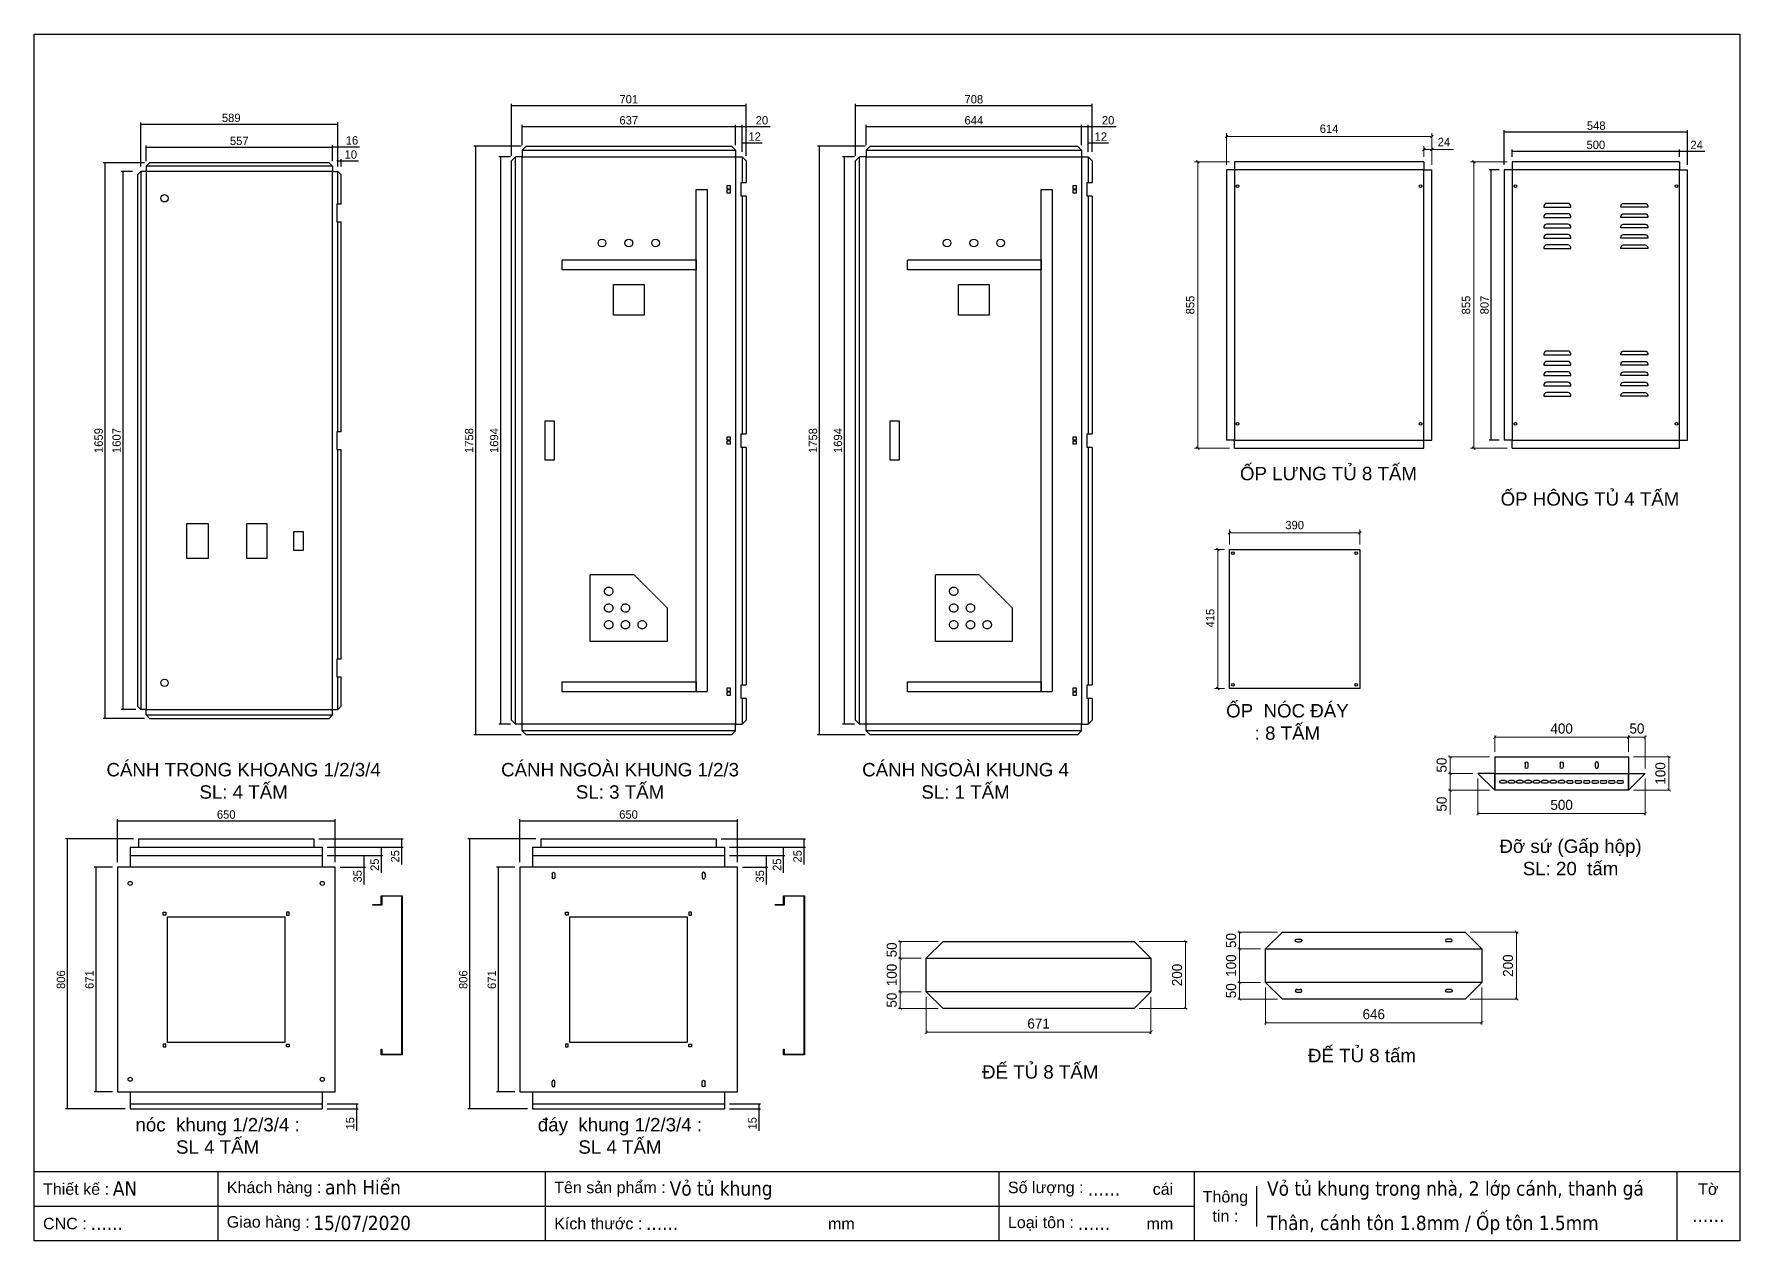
# Model space of a CAD drawing. Header units: millimetres. Extents: x 0 to 5097, y 0 to 3604.
import ezdxf
from ezdxf.enums import TextEntityAlignment as Align

# ---------------------------------------------------------------- set-up
doc = ezdxf.new("R2010")
doc.units = ezdxf.units.MM
doc.linetypes.add('DASHED', pattern=[0.75, 0.5, -0.25])
doc.layers.add('DIM', color=253, linetype='Continuous')
doc.styles.add('Arial', font='arial.ttf')
doc.styles.add('Tahoma (Input Text)', font='tahoma.ttf')
doc.dimstyles.new('An-1', dxfattribs={"dimtxt": 25, "dimasz": 3, "dimexe": 5, "dimexo": 15, "dimgap": 6, "dimtad": 1, "dimdec": 0, "dimtxsty": 'Standard', "dimblk": 'ARCHTICK', "dimcen": 10, "dimclrd": 5, "dimclre": 5, "dimclrt": 3, "dimazin": 3, "dimtfac": 1, "dimtdec": 0, "dimtmove": 0, "dimatfit": 3, "dimldrblk": 'ARCHTICK', "dimlwd": -1, "dimlwe": -1})
doc.dimstyles.new('BIG', dxfattribs={"dimtxt": 30, "dimasz": 10, "dimexe": 5, "dimexo": 15, "dimgap": 10, "dimtad": 1, "dimdec": 0, "dimtxsty": 'Standard', "dimblk": 'ARCHTICK', "dimcen": 10, "dimclrd": 5, "dimclre": 5, "dimclrt": 3, "dimazin": 3, "dimtfac": 1, "dimtdec": 0, "dimtmove": 0, "dimatfit": 3, "dimldrblk": 'ARCHTICK', "dimlwd": 9, "dimlwe": 9})
doc.dimstyles.new('Dim-25', dxfattribs={"dimtxt": 25, "dimasz": 8, "dimexe": 10, "dimexo": 15, "dimgap": 10, "dimtad": 1, "dimdec": 0, "dimtxsty": 'Standard', "dimblk": 'OBLIQUE', "dimcen": 10, "dimclrd": 5, "dimclre": 5, "dimclrt": 3, "dimazin": 3, "dimtfac": 1, "dimtdec": 0, "dimtmove": 0, "dimatfit": 3, "dimldrblk": 'OBLIQUE', "dimlwd": 9, "dimlwe": 9})

msp = doc.modelspace()

# ---------------------------------------------------------------- texts
at = {"color": 7, "char_height": 40, "attachment_point": 5, "style": 'Arial'}
for s, insert, width in [('ỐP LƯNG TỦ 8 TẤM', (3867.3, 2291.1), 594.894), ('ỐP HÔNG TỦ 4 TẤM', (4648.6, 2215.3), 594.894), ('ỐP  NÓC ĐÁY \\P: 8 TẤM', (3744.6, 1549.4), 594.894), ('CÁNH TRONG KHOANG 1/2/3/4\\PSL: 4 TẤM', (625.9, 1373.5), 846.161), ('CÁNH NGOÀI KHUNG 1/2/3 \\PSL: 3 TẤM', (1750.7, 1373.5), 846.161), ('CÁNH NGOÀI KHUNG 4\\PSL: 1 TẤM', (2782.9, 1373.5), 846.161), ('\\A1;Đỡ sứ (Gấp hộp)\\PSL: 20  tấm', (4590.6, 1144.9), 837.651), (' ĐẾ TỦ 8 tấm', (3959.6, 553.2), 594.894), ('ĐẾ TỦ 8 TẤM', (3006, 504.1), 594.894), ('nóc  khung 1/2/3/4 :\\PSL 4 TẤM', (548.2, 313.3), 594.894), ('đáy  khung 1/2/3/4 :\\PSL 4 TẤM', (1750.3, 313.3), 594.894)]:
    msp.add_mtext(s, dxfattribs=dict(at, insert=insert, width=width))

# ---------------------------------------------------------------- blocks, each defined once
blk = doc.blocks.new('*D1')
at = {"color": 0, "const_width": 0.45}
for points in [[(320, 3336.1), (317, 3333.1)], [(906, 3333.1), (909, 3336.1)]]:
    blk.add_lwpolyline(points, dxfattribs=at)
at = {"layer": 'Defpoints', "color": 0, "transparency": 16777216}
for p in [(907.5, 3334.6), (318.5, 3193.4), (907.5, 3193.4)]:
    blk.add_point(p, dxfattribs=at)
at = {"layer": 'DIM', "color": 5, "transparency": 16777216}
for p, q in [((318.5, 3208.4), (318.5, 3339.6)), ((318.5, 3334.6), (907.5, 3334.6)), ((907.5, 3208.4), (907.5, 3339.6))]:
    blk.add_line(p, q, dxfattribs=at)
at = {"layer": 'DIM', "color": 3, "transparency": 16777216, "insert": (588.9, 3353.4), "char_height": 25, "attachment_point": 5}
blk.add_mtext('589', dxfattribs=at)
blk = doc.blocks.new('_ArchTick')
at = {"color": 0, "const_width": 0.15}
blk.add_lwpolyline([(-0.5, -0.5), (0.5, 0.5)], dxfattribs=at)
blk = doc.blocks.new('*D2')
at = {"color": 0, "const_width": 0.45}
for points in [[(213.2, 3217.9), (210.2, 3220.9)], [(210.2, 1561.9), (213.2, 1558.9)]]:
    blk.add_lwpolyline(points, dxfattribs=at)
at = {"layer": 'Defpoints', "color": 0, "transparency": 16777216}
for p in [(344.5, 3219.4), (211.7, 1560.4), (344.5, 1560.4)]:
    blk.add_point(p, dxfattribs=at)
at = {"layer": 'DIM', "color": 5, "transparency": 16777216}
for p, q in [((329.5, 3219.4), (206.7, 3219.4)), ((211.7, 3219.4), (211.7, 1560.4)), ((329.5, 1560.4), (206.7, 1560.4))]:
    blk.add_line(p, q, dxfattribs=at)
at = {"layer": 'DIM', "color": 3, "transparency": 16777216, "insert": (192.9, 2389.9), "char_height": 25, "attachment_point": 5, "rotation": 90}
blk.add_mtext('1659', dxfattribs=at)
blk = doc.blocks.new('*D3')
at = {"color": 0, "const_width": 0.45}
for points in [[(336, 3267.5), (333, 3264.5)], [(890, 3264.5), (893, 3267.5)]]:
    blk.add_lwpolyline(points, dxfattribs=at)
at = {"layer": 'Defpoints', "color": 0, "transparency": 16777216}
for p in [(891.5, 3266), (334.5, 3209.4), (891.5, 3209.4)]:
    blk.add_point(p, dxfattribs=at)
at = {"layer": 'DIM', "color": 5, "transparency": 16777216}
for p, q in [((334.5, 3224.4), (334.5, 3271)), ((334.5, 3266), (891.5, 3266)), ((891.5, 3224.4), (891.5, 3271))]:
    blk.add_line(p, q, dxfattribs=at)
at = {"layer": 'DIM', "color": 3, "transparency": 16777216, "insert": (613, 3284.7), "char_height": 25, "attachment_point": 5}
blk.add_mtext('557', dxfattribs=at)
blk = doc.blocks.new('*D4')
at = {"color": 0, "const_width": 0.45}
for points in [[(266.9, 3191.9), (263.9, 3194.9)], [(263.9, 1587.9), (266.9, 1584.9)]]:
    blk.add_lwpolyline(points, dxfattribs=at)
at = {"layer": 'Defpoints', "color": 0, "transparency": 16777216}
for p in [(308.5, 3193.4), (265.4, 1586.4), (318.5, 1586.4)]:
    blk.add_point(p, dxfattribs=at)
at = {"layer": 'DIM', "color": 5, "transparency": 16777216}
for p, q in [((293.5, 3193.4), (260.4, 3193.4)), ((265.4, 3193.4), (265.4, 1586.4)), ((303.5, 1586.4), (260.4, 1586.4))]:
    blk.add_line(p, q, dxfattribs=at)
at = {"layer": 'DIM', "color": 3, "transparency": 16777216, "insert": (246.6, 2389.9), "char_height": 25, "attachment_point": 5, "rotation": 90}
blk.add_mtext('1607', dxfattribs=at)
blk = doc.blocks.new('*D5')
at = {"color": 0, "const_width": 0.45}
for points in [[(906, 3223.7), (909, 3226.7)], [(919, 3226.7), (916, 3223.7)]]:
    blk.add_lwpolyline(points, dxfattribs=at)
at = {"layer": 'Defpoints', "color": 0, "transparency": 16777216}
for p in [(917.5, 3225.2), (907.5, 3193.4), (917.5, 3193.4)]:
    blk.add_point(p, dxfattribs=at)
at = {"layer": 'DIM', "color": 5, "transparency": 16777216}
for p, q in [((907.5, 3225.2), (904.5, 3225.2)), ((907.5, 3208.4), (907.5, 3230.2)), ((907.5, 3225.2), (917.5, 3225.2)), ((917.5, 3208.4), (917.5, 3230.2)), ((917.5, 3225.2), (968.9, 3225.2))]:
    blk.add_line(p, q, dxfattribs=at)
at = {"layer": 'DIM', "color": 3, "transparency": 16777216, "insert": (946.2, 3244), "char_height": 25, "attachment_point": 5}
blk.add_mtext('10', dxfattribs=at)
blk = doc.blocks.new('*D6')
at = {"color": 0, "const_width": 0.45}
for points in [[(893, 3269), (890, 3266)], [(906, 3266), (909, 3269)]]:
    blk.add_lwpolyline(points, dxfattribs=at)
at = {"layer": 'Defpoints', "color": 0, "transparency": 16777216}
for p in [(891.5, 3267.5), (891.5, 3209.4), (907.5, 3193.4)]:
    blk.add_point(p, dxfattribs=at)
at = {"layer": 'DIM', "color": 5, "transparency": 16777216}
for p, q in [((891.5, 3224.4), (891.5, 3272.5)), ((891.5, 3267.5), (907.5, 3267.5)), ((907.5, 3208.4), (907.5, 3272.5)), ((907.5, 3267.5), (972.3, 3267.5))]:
    blk.add_line(p, q, dxfattribs=at)
at = {"layer": 'DIM', "color": 3, "transparency": 16777216, "insert": (949.6, 3286.2), "char_height": 25, "attachment_point": 5}
blk.add_mtext('16', dxfattribs=at)
blk = doc.blocks.new('*D7')
at = {"color": 0, "const_width": 0.45}
for points in [[(2455.2, 3391.8), (2452.2, 3388.8)], [(3160.2, 3388.8), (3163.2, 3391.8)]]:
    blk.add_lwpolyline(points, dxfattribs=at)
at = {"layer": 'Defpoints', "color": 0, "transparency": 16777216}
for p in [(3161.7, 3390.3), (2453.7, 3224.9), (3161.7, 3236.9)]:
    blk.add_point(p, dxfattribs=at)
at = {"layer": 'DIM', "color": 5, "transparency": 16777216}
for p, q in [((2453.7, 3239.9), (2453.7, 3395.3)), ((2453.7, 3390.3), (3161.7, 3390.3)), ((3161.7, 3251.9), (3161.7, 3395.3))]:
    blk.add_line(p, q, dxfattribs=at)
at = {"layer": 'DIM', "color": 3, "transparency": 16777216, "insert": (2807.7, 3409), "char_height": 25, "attachment_point": 5}
blk.add_mtext('708', dxfattribs=at)
blk = doc.blocks.new('*D8')
at = {"color": 0, "const_width": 0.45}
for points in [[(2347.5, 3267.4), (2344.5, 3270.4)], [(2344.5, 1512.4), (2347.5, 1509.4)]]:
    blk.add_lwpolyline(points, dxfattribs=at)
at = {"layer": 'Defpoints', "color": 0, "transparency": 16777216}
for p in [(2497.7, 3268.9), (2346, 1510.9), (2497.7, 1510.9)]:
    blk.add_point(p, dxfattribs=at)
at = {"layer": 'DIM', "color": 5, "transparency": 16777216}
for p, q in [((2482.7, 3268.9), (2341, 3268.9)), ((2346, 3268.9), (2346, 1510.9)), ((2482.7, 1510.9), (2341, 1510.9))]:
    blk.add_line(p, q, dxfattribs=at)
at = {"layer": 'DIM', "color": 3, "transparency": 16777216, "insert": (2327.2, 2389.9), "char_height": 25, "attachment_point": 5, "rotation": 90}
blk.add_mtext('1758', dxfattribs=at)
blk = doc.blocks.new('*D9')
at = {"color": 0, "const_width": 0.45}
for points in [[(2487.2, 3328.9), (2484.2, 3325.9)], [(3128.2, 3325.9), (3131.2, 3328.9)]]:
    blk.add_lwpolyline(points, dxfattribs=at)
at = {"layer": 'Defpoints', "color": 0, "transparency": 16777216}
for p in [(3129.7, 3327.4), (2485.7, 3256.9), (3129.7, 3256.9)]:
    blk.add_point(p, dxfattribs=at)
at = {"layer": 'DIM', "color": 5, "transparency": 16777216}
for p, q in [((2485.7, 3271.9), (2485.7, 3332.4)), ((2485.7, 3327.4), (3129.7, 3327.4)), ((3129.7, 3271.9), (3129.7, 3332.4))]:
    blk.add_line(p, q, dxfattribs=at)
at = {"layer": 'DIM', "color": 3, "transparency": 16777216, "insert": (2807.7, 3346.2), "char_height": 25, "attachment_point": 5}
blk.add_mtext('644', dxfattribs=at)
blk = doc.blocks.new('*D10')
at = {"color": 0, "const_width": 0.45}
for points in [[(2422.1, 3235.4), (2419.1, 3238.4)], [(2419.1, 1544.4), (2422.1, 1541.4)]]:
    blk.add_lwpolyline(points, dxfattribs=at)
at = {"layer": 'Defpoints', "color": 0, "transparency": 16777216}
for p in [(2465.7, 3236.9), (2420.6, 1542.9), (2465.7, 1542.9)]:
    blk.add_point(p, dxfattribs=at)
at = {"layer": 'DIM', "color": 5, "transparency": 16777216}
for p, q in [((2450.7, 3236.9), (2415.6, 3236.9)), ((2420.6, 3236.9), (2420.6, 1542.9)), ((2450.7, 1542.9), (2415.6, 1542.9))]:
    blk.add_line(p, q, dxfattribs=at)
at = {"layer": 'DIM', "color": 3, "transparency": 16777216, "insert": (2401.9, 2389.9), "char_height": 25, "attachment_point": 5, "rotation": 90}
blk.add_mtext('1694', dxfattribs=at)
blk = doc.blocks.new('*D11')
at = {"color": 0, "const_width": 0.45}
for points in [[(3131.2, 3328.9), (3128.2, 3325.9)], [(3148.2, 3325.9), (3151.2, 3328.9)]]:
    blk.add_lwpolyline(points, dxfattribs=at)
at = {"layer": 'Defpoints', "color": 0, "transparency": 16777216}
for p in [(3149.7, 3327.4), (3129.7, 3256.9), (3149.7, 3236.9)]:
    blk.add_point(p, dxfattribs=at)
at = {"layer": 'DIM', "color": 5, "transparency": 16777216}
for p, q in [((3129.7, 3271.9), (3129.7, 3332.4)), ((3129.7, 3327.4), (3149.7, 3327.4)), ((3149.7, 3251.9), (3149.7, 3332.4)), ((3149.7, 3327.4), (3233, 3327.4))]:
    blk.add_line(p, q, dxfattribs=at)
at = {"layer": 'DIM', "color": 3, "transparency": 16777216, "insert": (3208.9, 3346.2), "char_height": 25, "attachment_point": 5}
blk.add_mtext('20', dxfattribs=at)
blk = doc.blocks.new('*D12')
at = {"color": 0, "const_width": 0.45}
for points in [[(3151.2, 3280.5), (3148.2, 3277.5)], [(3160.2, 3277.5), (3163.2, 3280.5)]]:
    blk.add_lwpolyline(points, dxfattribs=at)
at = {"layer": 'Defpoints', "color": 0, "transparency": 16777216}
for p in [(3161.7, 3279), (3149.7, 3236.9), (3161.7, 3236.9)]:
    blk.add_point(p, dxfattribs=at)
at = {"layer": 'DIM', "color": 5, "transparency": 16777216}
for p, q in [((3149.7, 3251.9), (3149.7, 3284)), ((3149.7, 3279), (3161.7, 3279)), ((3161.7, 3251.9), (3161.7, 3284)), ((3161.7, 3279), (3209.9, 3279))]:
    blk.add_line(p, q, dxfattribs=at)
at = {"layer": 'DIM', "color": 3, "transparency": 16777216, "insert": (3187.3, 3297.6), "char_height": 25, "attachment_point": 5}
blk.add_mtext('12', dxfattribs=at)
blk = doc.blocks.new('khungtenAsean2')
at = {"color": 7}
for p, q in [((2970, -1980), (0, -1980)), ((320, -1980), (320, -2100)), ((890, -1980), (890, -2100)), ((1680, -1980), (1680, -2100)), ((2020, -1980), (2020, -2100)), ((2860, -1980), (2860, -2100)), ((2128.3, -2005), (2128.3, -2075)), ((2020, -2040), (0, -2040))]:
    blk.add_line(p, q, dxfattribs=at)
blk.add_lwpolyline([(0, 0), (2970, 0), (2970, -2100), (0, -2100)], close=True, dxfattribs=at)
at = {"color": 2, "char_height": 20, "style": 'Arial'}
for s, insert, width, attachment_point in [('  Thiết kế :', (0, -2010), 917.634, 4), ('  Khách hàng :', (320, -2010), 917.634, 4), ('  Tên sản phẩm :', (890, -2010), 917.634, 4), ('  Số lượng :', (1680, -2010), 917.634, 4), ('cái', (1947.6, -2010), 917.634, 4), ('Thông\\Ptin :', (2074.2, -2040), 108.311, 5), ('Tờ', (2915, -2010), 110, 5), ('  CNC :', (0, -2070), 917.634, 4), ('  Giao hàng :', (320, -2070), 917.634, 4), ('  Kích thước :', (890, -2070), 917.634, 4), ('mm', (1382.3, -2070), 917.634, 4), ('  Loại tôn :', (1680, -2070), 917.634, 4), ('mm', (1936.9, -2070), 917.634, 4)]:
    blk.add_mtext(s, dxfattribs=dict(at, insert=insert, width=width, attachment_point=attachment_point))
at = {"color": 1, "style": 'Tahoma (Input Text)', "flags": 8}
for tag, p in [('#01', (137.1, -2021.3)), ('#03', (506.6, -2019.3)), ('#05', (1106.6, -2021.3)), ('#07', (1834.7, -2021.3)), ('#09', (2146.7, -2021.3)), ('#02', (98.5, -2081.3)), ('#04', (486.1, -2081.3)), ('#06', (1065.3, -2081.3)), ('#08', (1817.4, -2081.3)), ('#10', (2146.7, -2081.3))]:
    blk.add_attdef(tag, p, '', height=25, dxfattribs=at)
blk.add_attdef('#11', text='', height=25, dxfattribs=at).set_placement((2915, -2067.3), align=Align.CENTER)
blk = doc.blocks.new('*D13')
at = {"color": 0, "const_width": 0.45}
for points in [[(1427.8, 3391.8), (1424.8, 3388.8)], [(2125.8, 3388.8), (2128.8, 3391.8)]]:
    blk.add_lwpolyline(points, dxfattribs=at)
at = {"layer": 'Defpoints', "color": 0, "transparency": 16777216}
for p in [(2127.3, 3390.3), (1426.3, 3224.9), (2127.3, 3224.9)]:
    blk.add_point(p, dxfattribs=at)
at = {"layer": 'DIM', "color": 5, "transparency": 16777216}
for p, q in [((1426.3, 3239.9), (1426.3, 3395.3)), ((1426.3, 3390.3), (2127.3, 3390.3)), ((2127.3, 3239.9), (2127.3, 3395.3))]:
    blk.add_line(p, q, dxfattribs=at)
at = {"layer": 'DIM', "color": 3, "transparency": 16777216, "insert": (1776.8, 3409), "char_height": 25, "attachment_point": 5}
blk.add_mtext('701', dxfattribs=at)
blk = doc.blocks.new('*D14')
at = {"color": 0, "const_width": 0.45}
for points in [[(1320.1, 3267.4), (1317.1, 3270.4)], [(1317.1, 1512.4), (1320.1, 1509.4)]]:
    blk.add_lwpolyline(points, dxfattribs=at)
at = {"layer": 'Defpoints', "color": 0, "transparency": 16777216}
for p in [(1470.3, 3268.9), (1318.6, 1510.9), (1470.3, 1510.9)]:
    blk.add_point(p, dxfattribs=at)
at = {"layer": 'DIM', "color": 5, "transparency": 16777216}
for p, q in [((1455.3, 3268.9), (1313.6, 3268.9)), ((1318.6, 3268.9), (1318.6, 1510.9)), ((1455.3, 1510.9), (1313.6, 1510.9))]:
    blk.add_line(p, q, dxfattribs=at)
at = {"layer": 'DIM', "color": 3, "transparency": 16777216, "insert": (1299.8, 2389.9), "char_height": 25, "attachment_point": 5, "rotation": 90}
blk.add_mtext('1758', dxfattribs=at)
blk = doc.blocks.new('*D15')
at = {"color": 0, "const_width": 0.45}
for points in [[(1459.8, 3328.9), (1456.8, 3325.9)], [(2093.8, 3325.9), (2096.8, 3328.9)]]:
    blk.add_lwpolyline(points, dxfattribs=at)
at = {"layer": 'Defpoints', "color": 0, "transparency": 16777216}
for p in [(2095.3, 3327.4), (1458.3, 3256.9), (2095.3, 3256.9)]:
    blk.add_point(p, dxfattribs=at)
at = {"layer": 'DIM', "color": 5, "transparency": 16777216}
for p, q in [((1458.3, 3271.9), (1458.3, 3332.4)), ((1458.3, 3327.4), (2095.3, 3327.4)), ((2095.3, 3271.9), (2095.3, 3332.4))]:
    blk.add_line(p, q, dxfattribs=at)
at = {"layer": 'DIM', "color": 3, "transparency": 16777216, "insert": (1776.8, 3346.2), "char_height": 25, "attachment_point": 5}
blk.add_mtext('637', dxfattribs=at)
blk = doc.blocks.new('*D16')
at = {"color": 0, "const_width": 0.45}
for points in [[(1394.8, 3235.4), (1391.8, 3238.4)], [(1391.8, 1544.4), (1394.8, 1541.4)]]:
    blk.add_lwpolyline(points, dxfattribs=at)
at = {"layer": 'Defpoints', "color": 0, "transparency": 16777216}
for p in [(1438.3, 3236.9), (1393.3, 1542.9), (1438.3, 1542.9)]:
    blk.add_point(p, dxfattribs=at)
at = {"layer": 'DIM', "color": 5, "transparency": 16777216}
for p, q in [((1423.3, 3236.9), (1388.3, 3236.9)), ((1393.3, 3236.9), (1393.3, 1542.9)), ((1423.3, 1542.9), (1388.3, 1542.9))]:
    blk.add_line(p, q, dxfattribs=at)
at = {"layer": 'DIM', "color": 3, "transparency": 16777216, "insert": (1374.5, 2389.9), "char_height": 25, "attachment_point": 5, "rotation": 90}
blk.add_mtext('1694', dxfattribs=at)
blk = doc.blocks.new('*D17')
at = {"color": 0, "const_width": 0.45}
for points in [[(2096.8, 3328.9), (2093.8, 3325.9)], [(2113.8, 3325.9), (2116.8, 3328.9)]]:
    blk.add_lwpolyline(points, dxfattribs=at)
at = {"layer": 'Defpoints', "color": 0, "transparency": 16777216}
for p in [(2115.3, 3327.4), (2095.3, 3256.9), (2115.3, 3236.9)]:
    blk.add_point(p, dxfattribs=at)
at = {"layer": 'DIM', "color": 5, "transparency": 16777216}
for p, q in [((2095.3, 3271.9), (2095.3, 3332.4)), ((2095.3, 3327.4), (2115.3, 3327.4)), ((2115.3, 3251.9), (2115.3, 3332.4)), ((2115.3, 3327.4), (2198.7, 3327.4))]:
    blk.add_line(p, q, dxfattribs=at)
at = {"layer": 'DIM', "color": 3, "transparency": 16777216, "insert": (2174.6, 3346.2), "char_height": 25, "attachment_point": 5}
blk.add_mtext('20', dxfattribs=at)
blk = doc.blocks.new('*D18')
at = {"color": 0, "const_width": 0.45}
for points in [[(2116.8, 3280.5), (2113.8, 3277.5)], [(2125.8, 3277.5), (2128.8, 3280.5)]]:
    blk.add_lwpolyline(points, dxfattribs=at)
at = {"layer": 'Defpoints', "color": 0, "transparency": 16777216}
for p in [(2127.3, 3279), (2115.3, 3236.9), (2127.3, 3224.9)]:
    blk.add_point(p, dxfattribs=at)
at = {"layer": 'DIM', "color": 5, "transparency": 16777216}
for p, q in [((2115.3, 3251.9), (2115.3, 3284)), ((2115.3, 3279), (2127.3, 3279)), ((2127.3, 3239.9), (2127.3, 3284)), ((2127.3, 3279), (2175.5, 3279))]:
    blk.add_line(p, q, dxfattribs=at)
at = {"layer": 'DIM', "color": 3, "transparency": 16777216, "insert": (2152.9, 3297.6), "char_height": 25, "attachment_point": 5}
blk.add_mtext('12', dxfattribs=at)
blk = doc.blocks.new('A$C01EB0BB3')
at = {"color": 7, "linetype": 'DASHED', "ltscale": 3}
for p, q in [((0, 0), (0, 200)), ((0, 200), (130, 200)), ((230, 100), (130, 200)), ((230, 100), (230, 0)), ((230, 0), (0, 0))]:
    blk.add_line(p, q, dxfattribs=at)
for centre in [(55, 150), (55, 100), (105, 100), (55, 50), (105, 50), (155, 50)]:
    blk.add_circle(centre, 12.5, dxfattribs=at)
blk = doc.blocks.new('*D19')
at = {"color": 0, "const_width": 0.45}
for points in [[(1099.1, 1199.1), (1096.1, 1202.1)], [(1096.1, 1177.1), (1099.1, 1174.1)]]:
    blk.add_lwpolyline(points, dxfattribs=at)
at = {"layer": 'Defpoints', "color": 0, "transparency": 16777216}
for p in [(836, 1200.6), (861, 1175.6), (1097.6, 1175.6)]:
    blk.add_point(p, dxfattribs=at)
at = {"layer": 'DIM', "color": 5, "transparency": 16777216}
for p, q in [((851, 1200.6), (1102.6, 1200.6)), ((876, 1175.6), (1102.6, 1175.6)), ((1097.6, 1200.6), (1097.6, 1175.6)), ((1097.6, 1175.6), (1097.6, 1124.2))]:
    blk.add_line(p, q, dxfattribs=at)
at = {"layer": 'DIM', "color": 3, "transparency": 16777216, "insert": (1078.8, 1148.4), "char_height": 25, "attachment_point": 5, "rotation": 90}
blk.add_mtext('25', dxfattribs=at)
blk = doc.blocks.new('*D20')
at = {"color": 0, "const_width": 0.45}
for points in [[(1038, 1174.1), (1035, 1177.1)], [(1035, 1152.1), (1038, 1149.1)]]:
    blk.add_lwpolyline(points, dxfattribs=at)
at = {"layer": 'Defpoints', "color": 0, "transparency": 16777216}
for p in [(861, 1175.6), (861, 1150.6), (1036.5, 1150.6)]:
    blk.add_point(p, dxfattribs=at)
at = {"layer": 'DIM', "color": 5, "transparency": 16777216}
for p, q in [((876, 1175.6), (1041.5, 1175.6)), ((1036.5, 1175.6), (1036.5, 1150.6)), ((876, 1150.6), (1041.5, 1150.6)), ((1036.5, 1150.6), (1036.5, 1099.2))]:
    blk.add_line(p, q, dxfattribs=at)
at = {"layer": 'DIM', "color": 3, "transparency": 16777216, "insert": (1017.7, 1123.4), "char_height": 25, "attachment_point": 5, "rotation": 90}
blk.add_mtext('25', dxfattribs=at)
blk = doc.blocks.new('*D21')
at = {"color": 0, "const_width": 0.45}
for points in [[(986.8, 1149.1), (983.8, 1152.1)], [(983.8, 1117.1), (986.8, 1114.1)]]:
    blk.add_lwpolyline(points, dxfattribs=at)
at = {"layer": 'Defpoints', "color": 0, "transparency": 16777216}
for p in [(861, 1150.6), (899, 1115.6), (985.3, 1115.6)]:
    blk.add_point(p, dxfattribs=at)
at = {"layer": 'DIM', "color": 5, "transparency": 16777216}
for p, q in [((876, 1150.6), (990.3, 1150.6)), ((985.3, 1150.6), (985.3, 1115.6)), ((914, 1115.6), (990.3, 1115.6)), ((985.3, 1115.6), (985.3, 1064.6))]:
    blk.add_line(p, q, dxfattribs=at)
at = {"layer": 'DIM', "color": 3, "transparency": 16777216, "insert": (966.6, 1088.6), "char_height": 25, "attachment_point": 5, "rotation": 90}
blk.add_mtext('35', dxfattribs=at)
blk = doc.blocks.new('*D22')
at = {"color": 0, "const_width": 0.45}
for points in [[(964.5, 408.1), (961.5, 411.1)], [(961.5, 396.1), (964.5, 393.1)]]:
    blk.add_lwpolyline(points, dxfattribs=at)
at = {"layer": 'Defpoints', "color": 0, "transparency": 16777216}
for p in [(861, 409.6), (963, 409.6), (861, 394.6)]:
    blk.add_point(p, dxfattribs=at)
at = {"layer": 'DIM', "color": 5, "transparency": 16777216}
for p, q in [((876, 409.6), (968, 409.6)), ((963, 409.6), (963, 394.6)), ((876, 394.6), (968, 394.6)), ((963, 394.6), (963, 328.4))]:
    blk.add_line(p, q, dxfattribs=at)
at = {"layer": 'DIM', "color": 3, "transparency": 16777216, "insert": (944.2, 351.2), "char_height": 25, "attachment_point": 5, "rotation": 90}
blk.add_mtext('15', dxfattribs=at)
blk = doc.blocks.new('*D23')
at = {"color": 0, "const_width": 0.45}
for points in [[(964.5, 408.1), (961.5, 411.1)], [(961.5, 396.1), (964.5, 393.1)]]:
    blk.add_lwpolyline(points, dxfattribs=at)
at = {"layer": 'Defpoints', "color": 0, "transparency": 16777216}
for p in [(861, 409.6), (963, 409.6), (861, 394.6)]:
    blk.add_point(p, dxfattribs=at)
at = {"layer": 'DIM', "color": 5, "transparency": 16777216}
for p, q in [((876, 409.6), (968, 409.6)), ((963, 409.6), (963, 394.6)), ((876, 394.6), (968, 394.6)), ((963, 394.6), (963, 328.4))]:
    blk.add_line(p, q, dxfattribs=at)
at = {"layer": 'DIM', "color": 3, "transparency": 16777216, "insert": (944.2, 351.2), "char_height": 25, "attachment_point": 5, "rotation": 90}
blk.add_mtext('15', dxfattribs=at)
blk = doc.blocks.new('*D24')
at = {"color": 0, "const_width": 0.45}
for points in [[(250.5, 1256), (247.5, 1253)], [(897.5, 1253), (900.5, 1256)]]:
    blk.add_lwpolyline(points, dxfattribs=at)
at = {"layer": 'Defpoints', "color": 0, "transparency": 16777216}
for p in [(899, 1254.5), (249, 1115.6), (899, 1115.6)]:
    blk.add_point(p, dxfattribs=at)
at = {"layer": 'DIM', "color": 5, "transparency": 16777216}
for p, q in [((249, 1130.6), (249, 1259.5)), ((249, 1254.5), (899, 1254.5)), ((899, 1130.6), (899, 1259.5))]:
    blk.add_line(p, q, dxfattribs=at)
at = {"layer": 'DIM', "color": 3, "transparency": 16777216, "insert": (574, 1273.2), "char_height": 25, "attachment_point": 5}
blk.add_mtext('650', dxfattribs=at)
blk = doc.blocks.new('*D25')
at = {"color": 0, "const_width": 0.45}
for points in [[(100.5, 1199.1), (97.5, 1202.1)], [(97.5, 396.1), (100.5, 393.1)]]:
    blk.add_lwpolyline(points, dxfattribs=at)
at = {"layer": 'Defpoints', "color": 0, "transparency": 16777216}
for p in [(312, 1200.6), (99, 394.6), (287, 394.6)]:
    blk.add_point(p, dxfattribs=at)
at = {"layer": 'DIM', "color": 5, "transparency": 16777216}
for p, q in [((297, 1200.6), (94, 1200.6)), ((99, 1200.6), (99, 394.6)), ((272, 394.6), (94, 394.6))]:
    blk.add_line(p, q, dxfattribs=at)
at = {"layer": 'DIM', "color": 3, "transparency": 16777216, "insert": (80.3, 780.1), "char_height": 25, "attachment_point": 5, "rotation": 90}
blk.add_mtext('806', dxfattribs=at)
blk = doc.blocks.new('*D26')
at = {"color": 0, "const_width": 0.45}
for points in [[(185.8, 1114.1), (182.8, 1117.1)], [(182.8, 446.1), (185.8, 443.1)]]:
    blk.add_lwpolyline(points, dxfattribs=at)
at = {"layer": 'Defpoints', "color": 0, "transparency": 16777216}
for p in [(249, 1115.6), (184.3, 444.6), (249, 444.6)]:
    blk.add_point(p, dxfattribs=at)
at = {"layer": 'DIM', "color": 5, "transparency": 16777216}
for p, q in [((234, 1115.6), (179.3, 1115.6)), ((184.3, 1115.6), (184.3, 444.6)), ((234, 444.6), (179.3, 444.6))]:
    blk.add_line(p, q, dxfattribs=at)
at = {"layer": 'DIM', "color": 3, "transparency": 16777216, "insert": (165.6, 780.1), "char_height": 25, "attachment_point": 5, "rotation": 90}
blk.add_mtext('671', dxfattribs=at)
blk = doc.blocks.new('*D27')
at = {"color": 0, "const_width": 0.45}
for points in [[(2301.2, 1199.1), (2298.2, 1202.1)], [(2298.2, 1177.1), (2301.2, 1174.1)]]:
    blk.add_lwpolyline(points, dxfattribs=at)
at = {"layer": 'Defpoints', "color": 0, "transparency": 16777216}
for p in [(2038.1, 1200.6), (2063.1, 1175.6), (2299.7, 1175.6)]:
    blk.add_point(p, dxfattribs=at)
at = {"layer": 'DIM', "color": 5, "transparency": 16777216}
for p, q in [((2053.1, 1200.6), (2304.7, 1200.6)), ((2078.1, 1175.6), (2304.7, 1175.6)), ((2299.7, 1200.6), (2299.7, 1175.6)), ((2299.7, 1175.6), (2299.7, 1124.2))]:
    blk.add_line(p, q, dxfattribs=at)
at = {"layer": 'DIM', "color": 3, "transparency": 16777216, "insert": (2280.9, 1148.4), "char_height": 25, "attachment_point": 5, "rotation": 90}
blk.add_mtext('25', dxfattribs=at)
blk = doc.blocks.new('*D28')
at = {"color": 0, "const_width": 0.45}
for points in [[(2240, 1174.1), (2237, 1177.1)], [(2237, 1152.1), (2240, 1149.1)]]:
    blk.add_lwpolyline(points, dxfattribs=at)
at = {"layer": 'Defpoints', "color": 0, "transparency": 16777216}
for p in [(2063.1, 1175.6), (2063.1, 1150.6), (2238.5, 1150.6)]:
    blk.add_point(p, dxfattribs=at)
at = {"layer": 'DIM', "color": 5, "transparency": 16777216}
for p, q in [((2078.1, 1175.6), (2243.5, 1175.6)), ((2238.5, 1175.6), (2238.5, 1150.6)), ((2078.1, 1150.6), (2243.5, 1150.6)), ((2238.5, 1150.6), (2238.5, 1099.2))]:
    blk.add_line(p, q, dxfattribs=at)
at = {"layer": 'DIM', "color": 3, "transparency": 16777216, "insert": (2219.8, 1123.4), "char_height": 25, "attachment_point": 5, "rotation": 90}
blk.add_mtext('25', dxfattribs=at)
blk = doc.blocks.new('*D29')
at = {"color": 0, "const_width": 0.45}
for points in [[(2188.9, 1149.1), (2185.9, 1152.1)], [(2185.9, 1117.1), (2188.9, 1114.1)]]:
    blk.add_lwpolyline(points, dxfattribs=at)
at = {"layer": 'Defpoints', "color": 0, "transparency": 16777216}
for p in [(2063.1, 1150.6), (2101.1, 1115.6), (2187.4, 1115.6)]:
    blk.add_point(p, dxfattribs=at)
at = {"layer": 'DIM', "color": 5, "transparency": 16777216}
for p, q in [((2078.1, 1150.6), (2192.4, 1150.6)), ((2187.4, 1150.6), (2187.4, 1115.6)), ((2116.1, 1115.6), (2192.4, 1115.6)), ((2187.4, 1115.6), (2187.4, 1064.6))]:
    blk.add_line(p, q, dxfattribs=at)
at = {"layer": 'DIM', "color": 3, "transparency": 16777216, "insert": (2168.6, 1088.6), "char_height": 25, "attachment_point": 5, "rotation": 90}
blk.add_mtext('35', dxfattribs=at)
blk = doc.blocks.new('*D30')
at = {"color": 0, "const_width": 0.45}
for points in [[(2166.5, 408.1), (2163.5, 411.1)], [(2163.5, 396.1), (2166.5, 393.1)]]:
    blk.add_lwpolyline(points, dxfattribs=at)
at = {"layer": 'Defpoints', "color": 0, "transparency": 16777216}
for p in [(2063.1, 409.6), (2165, 409.6), (2063.1, 394.6)]:
    blk.add_point(p, dxfattribs=at)
at = {"layer": 'DIM', "color": 5, "transparency": 16777216}
for p, q in [((2078.1, 409.6), (2170, 409.6)), ((2165, 409.6), (2165, 394.6)), ((2078.1, 394.6), (2170, 394.6)), ((2165, 394.6), (2165, 328.4))]:
    blk.add_line(p, q, dxfattribs=at)
at = {"layer": 'DIM', "color": 3, "transparency": 16777216, "insert": (2146.3, 351.2), "char_height": 25, "attachment_point": 5, "rotation": 90}
blk.add_mtext('15', dxfattribs=at)
blk = doc.blocks.new('*D31')
at = {"color": 0, "const_width": 0.45}
for points in [[(2166.5, 408.1), (2163.5, 411.1)], [(2163.5, 396.1), (2166.5, 393.1)]]:
    blk.add_lwpolyline(points, dxfattribs=at)
at = {"layer": 'Defpoints', "color": 0, "transparency": 16777216}
for p in [(2063.1, 409.6), (2165, 409.6), (2063.1, 394.6)]:
    blk.add_point(p, dxfattribs=at)
at = {"layer": 'DIM', "color": 5, "transparency": 16777216}
for p, q in [((2078.1, 409.6), (2170, 409.6)), ((2165, 409.6), (2165, 394.6)), ((2078.1, 394.6), (2170, 394.6)), ((2165, 394.6), (2165, 328.4))]:
    blk.add_line(p, q, dxfattribs=at)
at = {"layer": 'DIM', "color": 3, "transparency": 16777216, "insert": (2146.3, 351.2), "char_height": 25, "attachment_point": 5, "rotation": 90}
blk.add_mtext('15', dxfattribs=at)
blk = doc.blocks.new('*D32')
at = {"color": 0, "const_width": 0.45}
for points in [[(1452.6, 1256), (1449.6, 1253)], [(2099.6, 1253), (2102.6, 1256)]]:
    blk.add_lwpolyline(points, dxfattribs=at)
at = {"layer": 'Defpoints', "color": 0, "transparency": 16777216}
for p in [(2101.1, 1254.5), (1451.1, 1115.6), (2101.1, 1115.6)]:
    blk.add_point(p, dxfattribs=at)
at = {"layer": 'DIM', "color": 5, "transparency": 16777216}
for p, q in [((1451.1, 1130.6), (1451.1, 1259.5)), ((1451.1, 1254.5), (2101.1, 1254.5)), ((2101.1, 1130.6), (2101.1, 1259.5))]:
    blk.add_line(p, q, dxfattribs=at)
at = {"layer": 'DIM', "color": 3, "transparency": 16777216, "insert": (1776.1, 1273.2), "char_height": 25, "attachment_point": 5}
blk.add_mtext('650', dxfattribs=at)
blk = doc.blocks.new('*D33')
at = {"color": 0, "const_width": 0.45}
for points in [[(1302.6, 1199.1), (1299.6, 1202.1)], [(1299.6, 396.1), (1302.6, 393.1)]]:
    blk.add_lwpolyline(points, dxfattribs=at)
at = {"layer": 'Defpoints', "color": 0, "transparency": 16777216}
for p in [(1514.1, 1200.6), (1301.1, 394.6), (1489.1, 394.6)]:
    blk.add_point(p, dxfattribs=at)
at = {"layer": 'DIM', "color": 5, "transparency": 16777216}
for p, q in [((1499.1, 1200.6), (1296.1, 1200.6)), ((1301.1, 1200.6), (1301.1, 394.6)), ((1474.1, 394.6), (1296.1, 394.6))]:
    blk.add_line(p, q, dxfattribs=at)
at = {"layer": 'DIM', "color": 3, "transparency": 16777216, "insert": (1282.3, 780.1), "char_height": 25, "attachment_point": 5, "rotation": 90}
blk.add_mtext('806', dxfattribs=at)
blk = doc.blocks.new('*D34')
at = {"color": 0, "const_width": 0.45}
for points in [[(1387.9, 1114.1), (1384.9, 1117.1)], [(1384.9, 446.1), (1387.9, 443.1)]]:
    blk.add_lwpolyline(points, dxfattribs=at)
at = {"layer": 'Defpoints', "color": 0, "transparency": 16777216}
for p in [(1451.1, 1115.6), (1386.4, 444.6), (1451.1, 444.6)]:
    blk.add_point(p, dxfattribs=at)
at = {"layer": 'DIM', "color": 5, "transparency": 16777216}
for p, q in [((1436.1, 1115.6), (1381.4, 1115.6)), ((1386.4, 1115.6), (1386.4, 444.6)), ((1436.1, 444.6), (1381.4, 444.6))]:
    blk.add_line(p, q, dxfattribs=at)
at = {"layer": 'DIM', "color": 3, "transparency": 16777216, "insert": (1367.6, 780.1), "char_height": 25, "attachment_point": 5, "rotation": 90}
blk.add_mtext('671', dxfattribs=at)
blk = doc.blocks.new('*D35')
at = {"color": 0, "const_width": 1.5}
for points in [[(4434.1, 916.9), (4424.1, 926.9)], [(4424.1, 726.9), (4434.1, 716.9)]]:
    blk.add_lwpolyline(points, dxfattribs=at)
at = {"layer": 'Defpoints', "color": 0, "transparency": 16777216}
for p in [(4275.6, 921.9), (4275.6, 721.9), (4429.1, 721.9)]:
    blk.add_point(p, dxfattribs=at)
at = {"layer": 'DIM', "color": 5, "lineweight": 9, "transparency": 16777216}
for p, q in [((4290.6, 921.9), (4434.1, 921.9)), ((4429.1, 921.9), (4429.1, 721.9)), ((4290.6, 721.9), (4434.1, 721.9))]:
    blk.add_line(p, q, dxfattribs=at)
at = {"layer": 'DIM', "color": 3, "transparency": 16777216, "insert": (4403.8, 821.9), "char_height": 30, "attachment_point": 5, "rotation": 90}
blk.add_mtext('200', dxfattribs=at)
blk = doc.blocks.new('*D36')
at = {"color": 0, "const_width": 1.5}
for points in [[(3606.8, 866.9), (3596.8, 876.9)], [(3596.8, 776.9), (3606.8, 766.9)]]:
    blk.add_lwpolyline(points, dxfattribs=at)
at = {"layer": 'Defpoints', "color": 0, "transparency": 16777216}
for p in [(3679.6, 871.9), (3601.8, 771.9), (3679.6, 771.9)]:
    blk.add_point(p, dxfattribs=at)
at = {"layer": 'DIM', "color": 5, "lineweight": 9, "transparency": 16777216}
for p, q in [((3664.6, 871.9), (3596.8, 871.9)), ((3601.8, 871.9), (3601.8, 771.9)), ((3664.6, 771.9), (3596.8, 771.9))]:
    blk.add_line(p, q, dxfattribs=at)
at = {"layer": 'DIM', "color": 3, "transparency": 16777216, "insert": (3576.5, 821.9), "char_height": 30, "attachment_point": 5, "rotation": 90}
blk.add_mtext('100', dxfattribs=at)
blk = doc.blocks.new('*D37')
at = {"color": 0, "const_width": 1.5}
for points in [[(3606.8, 766.9), (3596.8, 776.9)], [(3596.8, 726.9), (3606.8, 716.9)]]:
    blk.add_lwpolyline(points, dxfattribs=at)
at = {"layer": 'Defpoints', "color": 0, "transparency": 16777216}
for p in [(3679.6, 771.9), (3601.8, 721.9), (3729.6, 721.9)]:
    blk.add_point(p, dxfattribs=at)
at = {"layer": 'DIM', "color": 5, "lineweight": 9, "transparency": 16777216}
for p, q in [((3664.6, 771.9), (3596.8, 771.9)), ((3601.8, 771.9), (3601.8, 721.9)), ((3714.6, 721.9), (3596.8, 721.9))]:
    blk.add_line(p, q, dxfattribs=at)
at = {"layer": 'DIM', "color": 3, "transparency": 16777216, "insert": (3576.5, 746.9), "char_height": 30, "attachment_point": 5, "rotation": 90}
blk.add_mtext('50', dxfattribs=at)
blk = doc.blocks.new('*D38')
at = {"color": 0, "const_width": 1.5}
for points in [[(3606.8, 916.9), (3596.8, 926.9)], [(3596.8, 876.9), (3606.8, 866.9)]]:
    blk.add_lwpolyline(points, dxfattribs=at)
at = {"layer": 'Defpoints', "color": 0, "transparency": 16777216}
for p in [(3601.8, 921.9), (3729.6, 921.9), (3679.6, 871.9)]:
    blk.add_point(p, dxfattribs=at)
at = {"layer": 'DIM', "color": 5, "lineweight": 9, "transparency": 16777216}
for p, q in [((3714.6, 921.9), (3596.8, 921.9)), ((3601.8, 871.9), (3601.8, 921.9)), ((3664.6, 871.9), (3596.8, 871.9))]:
    blk.add_line(p, q, dxfattribs=at)
at = {"layer": 'DIM', "color": 3, "transparency": 16777216, "insert": (3576.5, 896.9), "char_height": 30, "attachment_point": 5, "rotation": 90}
blk.add_mtext('50', dxfattribs=at)
blk = doc.blocks.new('*D39')
at = {"color": 0, "const_width": 1.5}
for points in [[(3684.6, 656.4), (3674.6, 646.4)], [(4320.6, 646.4), (4330.6, 656.4)]]:
    blk.add_lwpolyline(points, dxfattribs=at)
at = {"layer": 'Defpoints', "color": 0, "transparency": 16777216}
for p in [(3679.6, 771.9), (4325.6, 771.9), (4325.6, 651.4)]:
    blk.add_point(p, dxfattribs=at)
at = {"layer": 'DIM', "color": 5, "lineweight": 9, "transparency": 16777216}
for p, q in [((3679.6, 756.9), (3679.6, 646.4)), ((4325.6, 756.9), (4325.6, 646.4)), ((3679.6, 651.4), (4325.6, 651.4))]:
    blk.add_line(p, q, dxfattribs=at)
at = {"layer": 'DIM', "color": 3, "transparency": 16777216, "insert": (4002.6, 676.7), "char_height": 30, "attachment_point": 5}
blk.add_mtext('646', dxfattribs=at)
blk = doc.blocks.new('*D40')
at = {"color": 0, "const_width": 1.5}
for points in [[(3445.3, 889), (3435.3, 899)], [(3435.3, 699), (3445.3, 689)]]:
    blk.add_lwpolyline(points, dxfattribs=at)
at = {"layer": 'Defpoints', "color": 0, "transparency": 16777216}
for p in [(3286.7, 894), (3286.7, 694), (3440.3, 694)]:
    blk.add_point(p, dxfattribs=at)
at = {"layer": 'DIM', "color": 5, "lineweight": 9, "transparency": 16777216}
for p, q in [((3301.7, 894), (3445.3, 894)), ((3440.3, 894), (3440.3, 694)), ((3301.7, 694), (3445.3, 694))]:
    blk.add_line(p, q, dxfattribs=at)
at = {"layer": 'DIM', "color": 3, "transparency": 16777216, "insert": (3415, 794), "char_height": 30, "attachment_point": 5, "rotation": 90}
blk.add_mtext('200', dxfattribs=at)
blk = doc.blocks.new('*D41')
at = {"color": 0, "const_width": 1.5}
for points in [[(2593, 839), (2583, 849)], [(2583, 749), (2593, 739)]]:
    blk.add_lwpolyline(points, dxfattribs=at)
at = {"layer": 'Defpoints', "color": 0, "transparency": 16777216}
for p in [(2665.7, 844), (2588, 744), (2665.7, 744)]:
    blk.add_point(p, dxfattribs=at)
at = {"layer": 'DIM', "color": 5, "lineweight": 9, "transparency": 16777216}
for p, q in [((2650.7, 844), (2583, 844)), ((2588, 844), (2588, 744)), ((2650.7, 744), (2583, 744))]:
    blk.add_line(p, q, dxfattribs=at)
at = {"layer": 'DIM', "color": 3, "transparency": 16777216, "insert": (2562.6, 794), "char_height": 30, "attachment_point": 5, "rotation": 90}
blk.add_mtext('100', dxfattribs=at)
blk = doc.blocks.new('*D42')
at = {"color": 0, "const_width": 1.5}
for points in [[(2593, 739), (2583, 749)], [(2583, 699), (2593, 689)]]:
    blk.add_lwpolyline(points, dxfattribs=at)
at = {"layer": 'Defpoints', "color": 0, "transparency": 16777216}
for p in [(2665.7, 744), (2588, 694), (2715.7, 694)]:
    blk.add_point(p, dxfattribs=at)
at = {"layer": 'DIM', "color": 5, "lineweight": 9, "transparency": 16777216}
for p, q in [((2650.7, 744), (2583, 744)), ((2588, 744), (2588, 694)), ((2700.7, 694), (2583, 694))]:
    blk.add_line(p, q, dxfattribs=at)
at = {"layer": 'DIM', "color": 3, "transparency": 16777216, "insert": (2562.6, 719), "char_height": 30, "attachment_point": 5, "rotation": 90}
blk.add_mtext('50', dxfattribs=at)
blk = doc.blocks.new('*D43')
at = {"color": 0, "const_width": 1.5}
for points in [[(2593, 889), (2583, 899)], [(2583, 849), (2593, 839)]]:
    blk.add_lwpolyline(points, dxfattribs=at)
at = {"layer": 'Defpoints', "color": 0, "transparency": 16777216}
for p in [(2588, 894), (2715.7, 894), (2665.7, 844)]:
    blk.add_point(p, dxfattribs=at)
at = {"layer": 'DIM', "color": 5, "lineweight": 9, "transparency": 16777216}
for p, q in [((2700.7, 894), (2583, 894)), ((2588, 844), (2588, 894)), ((2650.7, 844), (2583, 844))]:
    blk.add_line(p, q, dxfattribs=at)
at = {"layer": 'DIM', "color": 3, "transparency": 16777216, "insert": (2562.6, 869), "char_height": 30, "attachment_point": 5, "rotation": 90}
blk.add_mtext('50', dxfattribs=at)
blk = doc.blocks.new('*D44')
at = {"color": 0, "const_width": 1.5}
for points in [[(2670.7, 628.4), (2660.7, 618.4)], [(3331.7, 618.4), (3341.7, 628.4)]]:
    blk.add_lwpolyline(points, dxfattribs=at)
at = {"layer": 'Defpoints', "color": 0, "transparency": 16777216}
for p in [(2665.7, 744), (3336.7, 744), (3336.7, 623.4)]:
    blk.add_point(p, dxfattribs=at)
at = {"layer": 'DIM', "color": 5, "lineweight": 9, "transparency": 16777216}
for p, q in [((2665.7, 729), (2665.7, 618.4)), ((3336.7, 729), (3336.7, 618.4)), ((2665.7, 623.4), (3336.7, 623.4))]:
    blk.add_line(p, q, dxfattribs=at)
at = {"layer": 'DIM', "color": 3, "transparency": 16777216, "insert": (3001.2, 648.7), "char_height": 30, "attachment_point": 5}
blk.add_mtext('671', dxfattribs=at)
blk = doc.blocks.new('A$C143B6121')
at = {"color": 2}
for p, q in [((3.2, 8.5), (14.7, 8.5)), ((3.2, 0), (14.7, 0))]:
    blk.add_line(p, q, dxfattribs=at)
for centre, start, end in [((3.2, 4.3), 90, 270), ((14.7, 4.3), 270, 90)]:
    blk.add_arc(centre, 4.25, start, end, dxfattribs=at)
blk = doc.blocks.new('*D45')
at = {"color": 0, "linetype": 'ByBlock', "lineweight": -2}
for p, q in [((3566.2, 3302.1), (3558.2, 3294.1)), ((4172.2, 3294.1), (4180.2, 3302.1))]:
    blk.add_line(p, q, dxfattribs=at)
at = {"layer": 'Defpoints', "color": 0, "transparency": 16777216}
for p in [(4176.2, 3298.1), (3562.2, 3198.2), (4176.2, 3198.2)]:
    blk.add_point(p, dxfattribs=at)
at = {"layer": 'DIM', "color": 5, "lineweight": 9, "transparency": 16777216}
for p, q in [((3562.2, 3213.2), (3562.2, 3308.1)), ((3562.2, 3298.1), (4176.2, 3298.1)), ((4176.2, 3213.2), (4176.2, 3308.1))]:
    blk.add_line(p, q, dxfattribs=at)
at = {"layer": 'DIM', "color": 3, "transparency": 16777216, "insert": (3869.2, 3320.9), "char_height": 25, "attachment_point": 5}
blk.add_mtext('614', dxfattribs=at)
blk = doc.blocks.new('_Oblique')
at = {"color": 0, "linetype": 'ByBlock', "lineweight": -2}
blk.add_line((-0.5, -0.5), (0.5, 0.5), dxfattribs=at)
blk = doc.blocks.new('*D46')
at = {"color": 0, "linetype": 'ByBlock', "lineweight": -2}
for p, q in [((3480.9, 3218.2), (3472.9, 3226.2)), ((3472.9, 2371.2), (3480.9, 2363.2))]:
    blk.add_line(p, q, dxfattribs=at)
at = {"layer": 'Defpoints', "color": 0, "transparency": 16777216}
for p in [(3586.2, 3222.2), (3476.9, 2367.2), (3586.2, 2367.2)]:
    blk.add_point(p, dxfattribs=at)
at = {"layer": 'DIM', "color": 5, "lineweight": 9, "transparency": 16777216}
for p, q in [((3571.2, 3222.2), (3466.9, 3222.2)), ((3476.9, 3222.2), (3476.9, 2367.2)), ((3571.2, 2367.2), (3466.9, 2367.2))]:
    blk.add_line(p, q, dxfattribs=at)
at = {"layer": 'DIM', "color": 3, "transparency": 16777216, "insert": (3454.2, 2794.7), "char_height": 25, "attachment_point": 5, "rotation": 90}
blk.add_mtext('855', dxfattribs=at)
blk = doc.blocks.new('*D47')
at = {"color": 0, "linetype": 'ByBlock', "lineweight": -2}
for p, q in [((4156.2, 3263), (4148.2, 3255)), ((4172.2, 3255), (4180.2, 3263))]:
    blk.add_line(p, q, dxfattribs=at)
at = {"layer": 'Defpoints', "color": 0, "transparency": 16777216}
for p in [(4152.2, 3222.2), (4176.2, 3259), (4176.2, 3198.2)]:
    blk.add_point(p, dxfattribs=at)
at = {"layer": 'DIM', "color": 5, "lineweight": 9, "transparency": 16777216}
for p, q in [((4152.2, 3237.2), (4152.2, 3269)), ((4176.2, 3213.2), (4176.2, 3269)), ((4152.2, 3259), (4176.2, 3259)), ((4176.2, 3259), (4240.4, 3259))]:
    blk.add_line(p, q, dxfattribs=at)
at = {"layer": 'DIM', "color": 3, "transparency": 16777216, "insert": (4212.3, 3281.5), "char_height": 25, "attachment_point": 5}
blk.add_mtext('24', dxfattribs=at)
blk = doc.blocks.new('*D48')
at = {"color": 0, "const_width": 0.45}
for points in [[(4393.7, 3313), (4390.7, 3310)], [(4938.7, 3310), (4941.7, 3313)]]:
    blk.add_lwpolyline(points, dxfattribs=at)
at = {"layer": 'Defpoints', "color": 0, "transparency": 16777216}
for p in [(4940.2, 3311.5), (4392.2, 3198.2), (4940.2, 3198.2)]:
    blk.add_point(p, dxfattribs=at)
at = {"layer": 'DIM', "color": 5, "transparency": 16777216}
for p, q in [((4392.2, 3213.2), (4392.2, 3316.5)), ((4940.2, 3213.2), (4940.2, 3316.5)), ((4392.2, 3311.5), (4940.2, 3311.5))]:
    blk.add_line(p, q, dxfattribs=at)
at = {"layer": 'DIM', "color": 3, "transparency": 16777216, "insert": (4667.2, 3330.2), "char_height": 25, "attachment_point": 5}
blk.add_mtext('548', dxfattribs=at)
blk = doc.blocks.new('*D49')
at = {"color": 0, "const_width": 0.45}
for points in [[(4417.7, 3255.6), (4414.7, 3252.6)], [(4914.7, 3252.6), (4917.7, 3255.6)]]:
    blk.add_lwpolyline(points, dxfattribs=at)
at = {"layer": 'Defpoints', "color": 0, "transparency": 16777216}
for p in [(4416.2, 3222.2), (4916.2, 3254.1), (4916.2, 3222.2)]:
    blk.add_point(p, dxfattribs=at)
at = {"layer": 'DIM', "color": 5, "transparency": 16777216}
for p, q in [((4416.2, 3237.2), (4416.2, 3259.1)), ((4416.2, 3254.1), (4916.2, 3254.1)), ((4916.2, 3237.2), (4916.2, 3259.1))]:
    blk.add_line(p, q, dxfattribs=at)
at = {"layer": 'DIM', "color": 3, "transparency": 16777216, "insert": (4666.2, 3272.9), "char_height": 25, "attachment_point": 5}
blk.add_mtext('500', dxfattribs=at)
blk = doc.blocks.new('*D50')
at = {"color": 0, "const_width": 0.45}
for points in [[(4353.8, 3196.7), (4350.8, 3199.7)], [(4350.8, 2392.7), (4353.8, 2389.7)]]:
    blk.add_lwpolyline(points, dxfattribs=at)
at = {"layer": 'Defpoints', "color": 0, "transparency": 16777216}
for p in [(4392.2, 3198.2), (4352.3, 2391.2), (4392.2, 2391.2)]:
    blk.add_point(p, dxfattribs=at)
at = {"layer": 'DIM', "color": 5, "transparency": 16777216}
for p, q in [((4377.2, 3198.2), (4347.3, 3198.2)), ((4352.3, 3198.2), (4352.3, 2391.2)), ((4377.2, 2391.2), (4347.3, 2391.2))]:
    blk.add_line(p, q, dxfattribs=at)
at = {"layer": 'DIM', "color": 3, "transparency": 16777216, "insert": (4333.5, 2794.7), "char_height": 25, "attachment_point": 5, "rotation": 90}
blk.add_mtext('807', dxfattribs=at)
blk = doc.blocks.new('*D51')
at = {"color": 0, "const_width": 0.45}
for points in [[(4917.7, 3255.6), (4914.7, 3252.6)], [(4938.7, 3252.6), (4941.7, 3255.6)]]:
    blk.add_lwpolyline(points, dxfattribs=at)
at = {"layer": 'Defpoints', "color": 0, "transparency": 16777216}
for p in [(4916.2, 3222.2), (4940.2, 3254.1), (4940.2, 3198.2)]:
    blk.add_point(p, dxfattribs=at)
at = {"layer": 'DIM', "color": 5, "transparency": 16777216}
for p, q in [((4916.2, 3237.2), (4916.2, 3259.1)), ((4916.2, 3254.1), (4940.2, 3254.1)), ((4940.2, 3213.2), (4940.2, 3259.1)), ((4940.2, 3254.1), (4991.3, 3254.1))]:
    blk.add_line(p, q, dxfattribs=at)
at = {"layer": 'DIM', "color": 3, "transparency": 16777216, "insert": (4967.3, 3272.7), "char_height": 25, "attachment_point": 5}
blk.add_mtext('24', dxfattribs=at)
blk = doc.blocks.new('*D52')
at = {"color": 0, "linetype": 'ByBlock', "lineweight": -2}
for p, q in [((4305.2, 3218.2), (4297.2, 3226.2)), ((4297.2, 2371.2), (4305.2, 2363.2))]:
    blk.add_line(p, q, dxfattribs=at)
at = {"layer": 'Defpoints', "color": 0, "transparency": 16777216}
for p in [(4416.2, 3222.2), (4301.2, 2367.2), (4416.2, 2367.2)]:
    blk.add_point(p, dxfattribs=at)
at = {"layer": 'DIM', "color": 5, "lineweight": 9, "transparency": 16777216}
for p, q in [((4401.2, 3222.2), (4291.2, 3222.2)), ((4301.2, 3222.2), (4301.2, 2367.2)), ((4401.2, 2367.2), (4291.2, 2367.2))]:
    blk.add_line(p, q, dxfattribs=at)
at = {"layer": 'DIM', "color": 3, "transparency": 16777216, "insert": (4278.4, 2794.7), "char_height": 25, "attachment_point": 5, "rotation": 90}
blk.add_mtext('855', dxfattribs=at)
blk = doc.blocks.new('*D53')
at = {"color": 0, "linetype": 'ByBlock', "lineweight": -2}
for p, q in [((3575.2, 2118.5), (3567.2, 2110.5)), ((3957.2, 2110.5), (3965.2, 2118.5))]:
    blk.add_line(p, q, dxfattribs=at)
at = {"layer": 'Defpoints', "color": 0, "transparency": 16777216}
for p in [(3961.2, 2114.5), (3571.2, 2064.5), (3961.2, 2064.5)]:
    blk.add_point(p, dxfattribs=at)
at = {"layer": 'DIM', "color": 5, "lineweight": 9, "transparency": 16777216}
for p, q in [((3571.2, 2079.5), (3571.2, 2124.5)), ((3571.2, 2114.5), (3961.2, 2114.5)), ((3961.2, 2079.5), (3961.2, 2124.5))]:
    blk.add_line(p, q, dxfattribs=at)
at = {"layer": 'DIM', "color": 3, "transparency": 16777216, "insert": (3766.2, 2137.3), "char_height": 25, "attachment_point": 5}
blk.add_mtext('390', dxfattribs=at)
blk = doc.blocks.new('*D54')
at = {"color": 0, "linetype": 'ByBlock', "lineweight": -2}
for p, q in [((3540.9, 2060.5), (3532.9, 2068.5)), ((3532.9, 1653.5), (3540.9, 1645.5))]:
    blk.add_line(p, q, dxfattribs=at)
at = {"layer": 'Defpoints', "color": 0, "transparency": 16777216}
for p in [(3571.2, 2064.5), (3536.9, 1649.5), (3571.2, 1649.5)]:
    blk.add_point(p, dxfattribs=at)
at = {"layer": 'DIM', "color": 5, "lineweight": 9, "transparency": 16777216}
for p, q in [((3556.2, 2064.5), (3526.9, 2064.5)), ((3536.9, 2064.5), (3536.9, 1649.5)), ((3556.2, 1649.5), (3526.9, 1649.5))]:
    blk.add_line(p, q, dxfattribs=at)
at = {"layer": 'DIM', "color": 3, "transparency": 16777216, "insert": (3514.1, 1859.5), "char_height": 25, "attachment_point": 5, "rotation": 90}
blk.add_mtext('415', dxfattribs=at)
blk = doc.blocks.new('*D55')
at = {"color": 0, "const_width": 1.5}
for points in [[(4889.4, 1440.8), (4879.4, 1450.8)], [(4879.4, 1350.8), (4889.4, 1340.8)]]:
    blk.add_lwpolyline(points, dxfattribs=at)
at = {"layer": 'Defpoints', "color": 0, "transparency": 16777216}
for p in [(4763.9, 1445.8), (4763.9, 1345.8), (4884.4, 1345.8)]:
    blk.add_point(p, dxfattribs=at)
at = {"layer": 'DIM', "color": 5, "lineweight": 9, "transparency": 16777216}
for p, q in [((4778.9, 1445.8), (4889.4, 1445.8)), ((4884.4, 1445.8), (4884.4, 1345.8)), ((4778.9, 1345.8), (4889.4, 1345.8))]:
    blk.add_line(p, q, dxfattribs=at)
at = {"layer": 'DIM', "color": 3, "transparency": 16777216, "insert": (4859.1, 1395.8), "char_height": 30, "attachment_point": 5, "rotation": 90}
blk.add_mtext('100', dxfattribs=at)
blk = doc.blocks.new('*D56')
at = {"color": 0, "const_width": 1.5}
for points in [[(4318.9, 1281.4), (4308.9, 1271.4)], [(4808.9, 1271.4), (4818.9, 1281.4)]]:
    blk.add_lwpolyline(points, dxfattribs=at)
at = {"layer": 'Defpoints', "color": 0, "transparency": 16777216}
for p in [(4313.9, 1395.8), (4813.9, 1395.8), (4813.9, 1276.4)]:
    blk.add_point(p, dxfattribs=at)
at = {"layer": 'DIM', "color": 5, "lineweight": 9, "transparency": 16777216}
for p, q in [((4313.9, 1380.8), (4313.9, 1271.4)), ((4813.9, 1380.8), (4813.9, 1271.4)), ((4313.9, 1276.4), (4813.9, 1276.4))]:
    blk.add_line(p, q, dxfattribs=at)
at = {"layer": 'DIM', "color": 3, "transparency": 16777216, "insert": (4563.9, 1301.8), "char_height": 30, "attachment_point": 5}
blk.add_mtext('500', dxfattribs=at)
blk = doc.blocks.new('*D57')
at = {"color": 0, "const_width": 1.5}
for points in [[(4368.9, 1509.4), (4358.9, 1499.4)], [(4758.9, 1499.4), (4768.9, 1509.4)]]:
    blk.add_lwpolyline(points, dxfattribs=at)
at = {"layer": 'Defpoints', "color": 0, "transparency": 16777216}
for p in [(4763.9, 1504.4), (4363.9, 1445.8), (4763.9, 1445.8)]:
    blk.add_point(p, dxfattribs=at)
at = {"layer": 'DIM', "color": 5, "lineweight": 9, "transparency": 16777216}
for p, q in [((4363.9, 1460.8), (4363.9, 1509.4)), ((4363.9, 1504.4), (4763.9, 1504.4)), ((4763.9, 1460.8), (4763.9, 1509.4))]:
    blk.add_line(p, q, dxfattribs=at)
at = {"layer": 'DIM', "color": 3, "transparency": 16777216, "insert": (4563.9, 1529.8), "char_height": 30, "attachment_point": 5}
blk.add_mtext('400', dxfattribs=at)
blk = doc.blocks.new('*D58')
at = {"color": 0, "const_width": 1.5}
for points in [[(4768.9, 1509.4), (4758.9, 1499.4)], [(4808.9, 1499.4), (4818.9, 1509.4)]]:
    blk.add_lwpolyline(points, dxfattribs=at)
at = {"layer": 'Defpoints', "color": 0, "transparency": 16777216}
for p in [(4763.9, 1504.4), (4763.9, 1445.8), (4813.9, 1395.8)]:
    blk.add_point(p, dxfattribs=at)
at = {"layer": 'DIM', "color": 5, "lineweight": 9, "transparency": 16777216}
for p, q in [((4763.9, 1460.8), (4763.9, 1509.4)), ((4813.9, 1504.4), (4763.9, 1504.4)), ((4813.9, 1410.8), (4813.9, 1509.4))]:
    blk.add_line(p, q, dxfattribs=at)
at = {"layer": 'DIM', "color": 3, "transparency": 16777216, "insert": (4788.9, 1529.8), "char_height": 30, "attachment_point": 5}
blk.add_mtext('50', dxfattribs=at)
blk = doc.blocks.new('*D59')
at = {"color": 0, "const_width": 1.5}
for points in [[(4235.9, 1390.8), (4225.9, 1400.8)], [(4225.9, 1350.8), (4235.9, 1340.8)]]:
    blk.add_lwpolyline(points, dxfattribs=at)
at = {"layer": 'Defpoints', "color": 0, "transparency": 16777216}
for p in [(4230.9, 1395.8), (4313.9, 1395.8), (4363.9, 1345.8)]:
    blk.add_point(p, dxfattribs=at)
at = {"layer": 'DIM', "color": 5, "lineweight": 9, "transparency": 16777216}
for p, q in [((4298.9, 1395.8), (4225.9, 1395.8)), ((4230.9, 1395.8), (4230.9, 1345.8)), ((4348.9, 1345.8), (4225.9, 1345.8)), ((4230.9, 1345.8), (4230.9, 1272.9))]:
    blk.add_line(p, q, dxfattribs=at)
at = {"layer": 'DIM', "color": 3, "transparency": 16777216, "insert": (4205.6, 1304.3), "char_height": 30, "attachment_point": 5, "rotation": 90}
blk.add_mtext('50', dxfattribs=at)
blk = doc.blocks.new('*D60')
at = {"color": 0, "const_width": 1.5}
for points in [[(4235.9, 1440.8), (4225.9, 1450.8)], [(4225.9, 1400.8), (4235.9, 1390.8)]]:
    blk.add_lwpolyline(points, dxfattribs=at)
at = {"layer": 'Defpoints', "color": 0, "transparency": 16777216}
for p in [(4230.9, 1445.8), (4363.9, 1445.8), (4313.9, 1395.8)]:
    blk.add_point(p, dxfattribs=at)
at = {"layer": 'DIM', "color": 5, "lineweight": 9, "transparency": 16777216}
for p, q in [((4348.9, 1445.8), (4225.9, 1445.8)), ((4230.9, 1395.8), (4230.9, 1445.8)), ((4298.9, 1395.8), (4225.9, 1395.8))]:
    blk.add_line(p, q, dxfattribs=at)
at = {"layer": 'DIM', "color": 3, "transparency": 16777216, "insert": (4205.6, 1420.8), "char_height": 30, "attachment_point": 5, "rotation": 90}
blk.add_mtext('50', dxfattribs=at)

# ---------------------------------------------------------------- dimensions: what is measured, and where the dimension line sits
at = {"layer": 'DIM', "color": 2}
for base, p1, p2, picture, middle in [((2127.3, 3390.3), (1426.3, 3224.9), (2127.3, 3224.9), '*D13', (1776.8, 3409)), ((3161.7, 3390.3), (2453.7, 3224.9), (3161.7, 3236.9), '*D7', (2807.7, 3409)), ((2095.3, 3327.4), (1458.3, 3256.9), (2095.3, 3256.9), '*D15', (1776.8, 3346.2)), ((2127.3, 3279), (2115.3, 3236.9), (2127.3, 3224.9), '*D18', (2152.9, 3297.6)), ((3129.7, 3327.4), (2485.7, 3256.9), (3129.7, 3256.9), '*D9', (2807.7, 3346.2)), ((3161.7, 3279), (3149.7, 3236.9), (3161.7, 3236.9), '*D12', (3187.3, 3297.6))]:
    dim = msp.add_linear_dim(base=base, p1=p1, p2=p2, dimstyle='An-1', dxfattribs=at)
    dim.commit()
    dim.dimension.update_dxf_attribs({"geometry": picture, "text_midpoint": middle})
at = {"layer": 'DIM', "color": 7}
for base, p1, p2, picture, middle in [((907.5, 3334.6), (318.5, 3193.4), (907.5, 3193.4), '*D1', (588.9, 3334.6)), ((4940.2, 3311.5), (4392.2, 3198.2), (4940.2, 3198.2), '*D48', (4667.2, 3311.5))]:
    dim = msp.add_linear_dim(base=base, p1=p1, p2=p2, dimstyle='An-1', dxfattribs=at)
    dim.commit()
    dim.dimension.update_dxf_attribs({"geometry": picture, "text_midpoint": middle, "dimtype": 160})
at = {"layer": 'DIM', "color": 2}
for base, p1, p2, picture, middle in [((2115.3, 3327.4), (2095.3, 3256.9), (2115.3, 3236.9), '*D17', (2174.6, 3327.4)), ((3149.7, 3327.4), (3129.7, 3256.9), (3149.7, 3236.9), '*D11', (3208.9, 3327.4)), ((891.5, 3267.5), (907.5, 3193.4), (891.5, 3209.4), '*D6', (949.6, 3267.5)), ((917.5, 3225.2), (907.5, 3193.4), (917.5, 3193.4), '*D5', (946.2, 3225.2))]:
    dim = msp.add_linear_dim(base=base, p1=p1, p2=p2, dimstyle='An-1', dxfattribs=at)
    dim.commit()
    dim.dimension.update_dxf_attribs({"geometry": picture, "text_midpoint": middle, "dimtype": 160})
at = {"layer": 'DIM', "color": 7}
for base, p1, p2, dimstyle, picture, middle in [((4176.2, 3298.1), (3562.2, 3198.2), (4176.2, 3198.2), 'Dim-25', '*D45', (3869.2, 3320.9)), ((891.5, 3266), (334.5, 3209.4), (891.5, 3209.4), 'An-1', '*D3', (613, 3284.7)), ((4176.2, 3259), (4152.2, 3222.2), (4176.2, 3198.2), 'Dim-25', '*D47', (4212.3, 3281.5)), ((4916.2, 3254.1), (4416.2, 3222.2), (4916.2, 3222.2), 'An-1', '*D49', (4666.2, 3272.9)), ((4940.2, 3254.1), (4916.2, 3222.2), (4940.2, 3198.2), 'An-1', '*D51', (4967.3, 3272.7)), ((3961.2, 2114.5), (3571.2, 2064.5), (3961.2, 2064.5), 'Dim-25', '*D53', (3766.2, 2137.3)), ((4763.9, 1504.4), (4363.9, 1445.8), (4763.9, 1445.8), 'BIG', '*D57', (4563.9, 1529.8)), ((4813.9, 1276.4), (4313.9, 1395.8), (4813.9, 1395.8), 'BIG', '*D56', (4563.9, 1301.8)), ((899, 1254.5), (249, 1115.6), (899, 1115.6), 'An-1', '*D24', (574, 1273.2)), ((2101.1, 1254.5), (1451.1, 1115.6), (2101.1, 1115.6), 'An-1', '*D32', (1776.1, 1273.2)), ((4325.6, 651.4), (3679.6, 771.9), (4325.6, 771.9), 'BIG', '*D39', (4002.6, 676.7)), ((3336.7, 623.4), (2665.7, 744), (3336.7, 744), 'BIG', '*D44', (3001.2, 648.7))]:
    dim = msp.add_linear_dim(base=base, p1=p1, p2=p2, dimstyle=dimstyle, dxfattribs=at)
    dim.commit()
    dim.dimension.update_dxf_attribs({"geometry": picture, "text_midpoint": middle})
at = {"layer": 'DIM', "color": 2}
for base, p1, p2, picture, middle in [((1318.6, 1510.9), (1470.3, 3268.9), (1470.3, 1510.9), '*D14', (1299.8, 2389.9)), ((2346, 1510.9), (2497.7, 3268.9), (2497.7, 1510.9), '*D8', (2327.2, 2389.9)), ((1393.3, 1542.9), (1438.3, 3236.9), (1438.3, 1542.9), '*D16', (1374.5, 2389.9)), ((2420.6, 1542.9), (2465.7, 3236.9), (2465.7, 1542.9), '*D10', (2401.9, 2389.9))]:
    dim = msp.add_linear_dim(base=base, p1=p1, p2=p2, angle=90, dimstyle='An-1', dxfattribs=at)
    dim.commit()
    dim.dimension.update_dxf_attribs({"geometry": picture, "text_midpoint": middle})
at = {"layer": 'DIM', "color": 7}
for base, p1, p2, dimstyle, picture, middle in [((211.7, 1560.4), (344.5, 3219.4), (344.5, 1560.4), 'An-1', '*D2', (192.9, 2389.9)), ((3476.9, 2367.2), (3586.2, 3222.2), (3586.2, 2367.2), 'Dim-25', '*D46', (3454.2, 2794.7)), ((4301.2, 2367.2), (4416.2, 3222.2), (4416.2, 2367.2), 'Dim-25', '*D52', (4278.4, 2794.7)), ((265.4, 1586.4), (308.5, 3193.4), (318.5, 1586.4), 'An-1', '*D4', (246.6, 2389.9)), ((4352.3, 2391.2), (4392.2, 3198.2), (4392.2, 2391.2), 'An-1', '*D50', (4333.5, 2794.7)), ((4884.4, 1345.8), (4763.9, 1445.8), (4763.9, 1345.8), 'BIG', '*D55', (4859.1, 1395.8)), ((1097.6, 1175.6), (836, 1200.6), (861, 1175.6), 'An-1', '*D19', (1078.8, 1148.4)), ((2299.7, 1175.6), (2038.1, 1200.6), (2063.1, 1175.6), 'An-1', '*D27', (2280.9, 1148.4)), ((985.3, 1115.6), (861, 1150.6), (899, 1115.6), 'An-1', '*D21', (966.6, 1088.6)), ((2187.4, 1115.6), (2063.1, 1150.6), (2101.1, 1115.6), 'An-1', '*D29', (2168.6, 1088.6)), ((184.3, 444.6), (249, 1115.6), (249, 444.6), 'An-1', '*D26', (165.6, 780.1)), ((1386.4, 444.6), (1451.1, 1115.6), (1451.1, 444.6), 'An-1', '*D34', (1367.6, 780.1)), ((4429.1, 721.9), (4275.6, 921.9), (4275.6, 721.9), 'BIG', '*D35', (4403.8, 821.9)), ((3440.3, 694), (3286.7, 894), (3286.7, 694), 'BIG', '*D40', (3415, 794)), ((3601.8, 771.9), (3679.6, 871.9), (3679.6, 771.9), 'BIG', '*D36', (3576.5, 821.9)), ((2588, 744), (2665.7, 844), (2665.7, 744), 'BIG', '*D41', (2562.6, 794))]:
    dim = msp.add_linear_dim(base=base, p1=p1, p2=p2, angle=90, dimstyle=dimstyle, dxfattribs=at)
    dim.commit()
    dim.dimension.update_dxf_attribs({"geometry": picture, "text_midpoint": middle})
for base, p1, p2, angle, dimstyle, picture, middle in [((3536.9, 1649.5), (3571.2, 2064.5), (3571.2, 1649.5), 90, 'Dim-25', '*D54', (3536.9, 1859.5)), ((4763.9, 1504.4), (4813.9, 1395.8), (4763.9, 1445.8), 180, 'BIG', '*D58', (4788.9, 1504.4)), ((4230.9, 1445.8), (4313.9, 1395.8), (4363.9, 1445.8), 90, 'BIG', '*D60', (4230.9, 1420.8)), ((4230.9, 1395.8), (4363.9, 1345.8), (4313.9, 1395.8), 90, 'BIG', '*D59', (4230.9, 1304.3)), ((99, 394.6), (312, 1200.6), (287, 394.6), 90, 'An-1', '*D25', (99, 780.1)), ((1036.5, 1150.6), (861, 1175.6), (861, 1150.6), 90, 'An-1', '*D20', (1036.5, 1123.4)), ((1301.1, 394.6), (1514.1, 1200.6), (1489.1, 394.6), 90, 'An-1', '*D33', (1301.1, 780.1)), ((2238.5, 1150.6), (2063.1, 1175.6), (2063.1, 1150.6), 90, 'An-1', '*D28', (2238.5, 1123.4)), ((3601.8, 921.9), (3679.6, 871.9), (3729.6, 921.9), 270, 'BIG', '*D38', (3601.8, 896.9)), ((2588, 894), (2665.7, 844), (2715.7, 894), 270, 'BIG', '*D43', (2588, 869)), ((3601.8, 721.9), (3679.6, 771.9), (3729.6, 721.9), 90, 'BIG', '*D37', (3601.8, 746.9)), ((2588, 694), (2665.7, 744), (2715.7, 694), 90, 'BIG', '*D42', (2588, 719)), ((963, 409.6), (899, 444.6), (861, 409.6), 90, 'An-1', '*D23', (963, 492.9)), ((2165, 409.6), (2101.1, 444.6), (2063.1, 409.6), 90, 'An-1', '*D31', (2165, 492.9)), ((963, 409.6), (861, 394.6), (861, 409.6), 90, 'An-1', '*D22', (963, 351.2)), ((2165, 409.6), (2063.1, 394.6), (2063.1, 409.6), 90, 'An-1', '*D30', (2165, 351.2))]:
    dim = msp.add_linear_dim(base=base, p1=p1, p2=p2, angle=angle, dimstyle=dimstyle, dxfattribs=at)
    dim.commit()
    dim.dimension.update_dxf_attribs({"geometry": picture, "text_midpoint": middle, "dimtype": 160})

# ---------------------------------------------------------------- linework, layer by layer
at = {"color": 7}
for p, q in [((1470.3, 3268.9), (1458.3, 3256.9)), ((2083.3, 3268.9), (2095.3, 3256.9)), ((2485.7, 3256.9), (2497.7, 3268.9)), ((3117.7, 3268.9), (3129.7, 3256.9)), ((344.5, 3219.4), (334.5, 3209.4)), ((881.5, 3219.4), (891.5, 3209.4)), ((1438.3, 3236.9), (1426.3, 3224.9)), ((2115.3, 3236.9), (2127.3, 3224.9)), ((2453.7, 3224.9), (2465.7, 3236.9)), ((3149.7, 3236.9), (3161.7, 3224.9)), ((318.5, 3193.4), (308.5, 3183.4)), ((907.5, 3193.4), (917.5, 3183.4)), ((318.5, 1586.4), (308.5, 1596.4)), ((907.5, 1586.4), (917.5, 1596.4)), ((344.5, 1560.4), (334.5, 1570.4)), ((881.5, 1560.4), (891.5, 1570.4)), ((1438.3, 1542.9), (1426.3, 1554.9)), ((2115.3, 1542.9), (2127.3, 1554.9)), ((2453.7, 1554.9), (2465.7, 1542.9)), ((3149.7, 1542.9), (3161.7, 1554.9)), ((1470.3, 1510.9), (1458.3, 1522.9)), ((2083.3, 1510.9), (2095.3, 1522.9)), ((2485.7, 1522.9), (2497.7, 1510.9)), ((3117.7, 1510.9), (3129.7, 1522.9)), ((4363.9, 1445.8), (4763.9, 1445.8)), ((4363.9, 1445.8), (4363.9, 1345.8)), ((4763.9, 1445.8), (4763.9, 1345.8)), ((4313.9, 1395.8), (4363.9, 1345.8)), ((4363.9, 1395.8), (4763.9, 1395.8)), ((4763.9, 1345.8), (4813.9, 1395.8)), ((4763.9, 1345.8), (4363.9, 1345.8)), ((287, 1175.6), (861, 1175.6)), ((287, 1175.6), (287, 1115.6)), ((312, 1200.6), (836, 1200.6)), ((312, 1200.6), (312, 1175.6)), ((836, 1200.6), (836, 1175.6)), ((861, 1175.6), (861, 1115.6)), ((1489.1, 1175.6), (2063.1, 1175.6)), ((1489.1, 1175.6), (1489.1, 1115.6)), ((1514.1, 1200.6), (2038.1, 1200.6)), ((1514.1, 1200.6), (1514.1, 1175.6)), ((2038.1, 1200.6), (2038.1, 1175.6)), ((2063.1, 1175.6), (2063.1, 1115.6)), ((287, 1150.6), (861, 1150.6)), ((1489.1, 1150.6), (2063.1, 1150.6)), ((3729.6, 921.9), (3679.6, 871.9)), ((3729.6, 921.9), (4275.6, 921.9)), ((4275.6, 921.9), (4325.6, 871.9)), ((2665.7, 844), (2715.7, 894)), ((2715.7, 894), (3286.7, 894)), ((3286.7, 894), (3336.7, 844)), ((3679.6, 871.9), (4325.6, 871.9)), ((3679.6, 771.9), (3679.6, 871.9)), ((4325.6, 871.9), (4325.6, 771.9)), ((2665.7, 844), (3336.7, 844)), ((2665.7, 744), (2665.7, 844)), ((3336.7, 844), (3336.7, 744)), ((4325.6, 771.9), (3679.6, 771.9)), ((3679.6, 771.9), (3729.6, 721.9)), ((4325.6, 771.9), (4275.6, 721.9)), ((3336.7, 744), (2665.7, 744)), ((2715.7, 694), (2665.7, 744)), ((3336.7, 744), (3286.7, 694)), ((4275.6, 721.9), (3729.6, 721.9)), ((3286.7, 694), (2715.7, 694)), ((287, 444.6), (287, 394.6)), ((287, 409.6), (861, 409.6)), ((861, 444.6), (861, 394.6)), ((1489.1, 444.6), (1489.1, 394.6)), ((1489.1, 409.6), (2063.1, 409.6)), ((2063.1, 444.6), (2063.1, 394.6)), ((287, 394.6), (861, 394.6)), ((1489.1, 394.6), (2063.1, 394.6))]:
    msp.add_line(p, q, dxfattribs=at)
for points in [[(1470.3, 3268.9), (2083.3, 3268.9)], [(2497.7, 3268.9), (3117.7, 3268.9)], [(881.5, 3219.4), (344.5, 3219.4)], [(1426.3, 1554.9), (1426.3, 3224.9)], [(1438.3, 1542.9), (1438.3, 3236.9)], [(1458.3, 3256.9), (2095.3, 3256.9)], [(2115.3, 3236.9), (2115.3, 3160.4)], [(2127.3, 3224.9), (2127.3, 3160.4)], [(2453.7, 1554.9), (2453.7, 3224.9)], [(2465.7, 1542.9), (2465.7, 3236.9)], [(2485.7, 3256.9), (3129.7, 3256.9)], [(3149.7, 3236.9), (3149.7, 3160.4)], [(3161.7, 3224.9), (3161.7, 3160.4)], [(3586.2, 3222.2), (3586.2, 3198.2), (3562.2, 3198.2)], [(4152.2, 3222.2), (3586.2, 3222.2)], [(4152.2, 3222.2), (4152.2, 3198.2), (4176.2, 3198.2)], [(4416.2, 3222.2), (4416.2, 3198.2), (4392.2, 3198.2)], [(4916.2, 3222.2), (4416.2, 3222.2)], [(4916.2, 3222.2), (4916.2, 3198.2), (4940.2, 3198.2)], [(308.5, 3183.4), (308.5, 1596.4)], [(334.5, 3209.4), (334.5, 3193.4), (318.5, 3193.4)], [(318.5, 3193.4), (318.5, 1586.4)], [(891.5, 3209.4), (334.5, 3209.4)], [(891.5, 3042.9), (891.5, 3193.4), (334.5, 3193.4), (334.5, 1586.4), (891.5, 1586.4), (891.5, 1684.4)], [(891.5, 3209.4), (891.5, 3193.4), (907.5, 3193.4)], [(907.5, 3095.4), (907.5, 3193.4)], [(917.5, 3095.4), (917.5, 3183.4)], [(3562.2, 3198.2), (3562.2, 2391.2)], [(4176.2, 2391.2), (4176.2, 3198.2)], [(4392.2, 3198.2), (4392.2, 2391.2)], [(4940.2, 2391.2), (4940.2, 3198.2)], [(2115.3, 3119.4), (2115.3, 2410.4)], [(2127.3, 3119.4), (2127.3, 2410.4)], [(3149.7, 3119.4), (3149.7, 2410.4)], [(3161.7, 3119.4), (3161.7, 2410.4)], [(891.5, 2363.7), (891.5, 3042.9)], [(907.5, 2416.2), (907.5, 3042.9)], [(917.5, 2416.2), (917.5, 3042.9)], [(891.5, 1684.4), (891.5, 2363.7)], [(907.5, 1736.9), (907.5, 2363.7)], [(917.5, 1736.9), (917.5, 2363.7)], [(2115.3, 2369.4), (2115.3, 1660.4)], [(2127.3, 2369.4), (2127.3, 1660.4)], [(3149.7, 2369.4), (3149.7, 1660.4)], [(3161.7, 2369.4), (3161.7, 1660.4)], [(3586.2, 2367.2), (3586.2, 2391.2), (3562.2, 2391.2)], [(3586.2, 2367.2), (4152.2, 2367.2)], [(4152.2, 2367.2), (4152.2, 2391.2), (4176.2, 2391.2)], [(4416.2, 2367.2), (4416.2, 2391.2), (4392.2, 2391.2)], [(4416.2, 2367.2), (4916.2, 2367.2)], [(4916.2, 2367.2), (4916.2, 2391.2), (4940.2, 2391.2)], [(907.5, 1586.4), (907.5, 1684.4)], [(917.5, 1596.4), (917.5, 1684.4)], [(334.5, 1570.4), (334.5, 1586.4), (318.5, 1586.4)], [(891.5, 1570.4), (891.5, 1586.4), (907.5, 1586.4)], [(2115.3, 1619.4), (2115.3, 1542.9)], [(2127.3, 1619.4), (2127.3, 1554.9)], [(3149.7, 1619.4), (3149.7, 1542.9)], [(3161.7, 1619.4), (3161.7, 1554.9)], [(334.5, 1570.4), (891.5, 1570.4)], [(344.5, 1560.4), (881.5, 1560.4)], [(2095.3, 1522.9), (1458.3, 1522.9)], [(2083.3, 1510.9), (1470.3, 1510.9)], [(3129.7, 1522.9), (2485.7, 1522.9)], [(3117.7, 1510.9), (2497.7, 1510.9)], [(4363.9, 1345.8), (4363.9, 1395.8), (4313.9, 1395.8)], [(4763.9, 1345.8), (4763.9, 1395.8), (4813.9, 1395.8)]]:
    msp.add_lwpolyline(points, dxfattribs=at)
at = {"color": 2}
for points in [[(1458.3, 3256.9), (1458.3, 3236.9), (1438.3, 3236.9)], [(2095.3, 3256.9), (2095.3, 3236.9), (2115.3, 3236.9)], [(2485.7, 3256.9), (2485.7, 3236.9), (2465.7, 3236.9)], [(3129.7, 3256.9), (3129.7, 3236.9), (3149.7, 3236.9)], [(2127.3, 3119.4), (2112.3, 3119.4), (2112.3, 3160.4), (2127.3, 3160.4)], [(3161.7, 3119.4), (3146.7, 3119.4), (3146.7, 3160.4), (3161.7, 3160.4)], [(917.5, 3095.4), (904.5, 3095.4), (904.5, 3042.9), (917.5, 3042.9)], [(917.5, 2416.2), (904.5, 2416.2), (904.5, 2363.7), (917.5, 2363.7)], [(2127.3, 2369.4), (2112.3, 2369.4), (2112.3, 2410.4), (2127.3, 2410.4)], [(3161.7, 2369.4), (3146.7, 2369.4), (3146.7, 2410.4), (3161.7, 2410.4)], [(917.5, 1736.9), (904.5, 1736.9), (904.5, 1684.4), (917.5, 1684.4)], [(2127.3, 1619.4), (2112.3, 1619.4), (2112.3, 1660.4), (2127.3, 1660.4)], [(3161.7, 1619.4), (3146.7, 1619.4), (3146.7, 1660.4), (3161.7, 1660.4)], [(1458.3, 1522.9), (1458.3, 1542.9), (1438.3, 1542.9)], [(2095.3, 1522.9), (2095.3, 1542.9), (2115.3, 1542.9)], [(2485.7, 1522.9), (2485.7, 1542.9), (2465.7, 1542.9)], [(3129.7, 1522.9), (3129.7, 1542.9), (3149.7, 1542.9)]]:
    msp.add_lwpolyline(points, dxfattribs=at)
at = {"color": 7}
for points in [[(1458.3, 3236.9), (2095.3, 3236.9), (2095.3, 1542.9), (1458.3, 1542.9)], [(2485.7, 3236.9), (3129.7, 3236.9), (3129.7, 1542.9), (2485.7, 1542.9)], [(3586.2, 3198.2), (3586.2, 2391.2), (4152.2, 2391.2), (4152.2, 3198.2)], [(4416.2, 2391.2), (4916.2, 2391.2), (4916.2, 3198.2), (4416.2, 3198.2)], [(3571.2, 2064.5), (3961.2, 2064.5), (3961.2, 1649.5), (3571.2, 1649.5)], [(899, 444.6), (899, 1115.6), (249, 1115.6), (249, 444.6)], [(2101.1, 444.6), (2101.1, 1115.6), (1451.1, 1115.6), (1451.1, 444.6)], [(1012, 1002.6), (1012, 1004.1), (1037, 1004.1), (1037, 1030.6), (1100, 1030.6), (1100, 555.6), (1037, 555.6), (1037, 572.1), (1038.5, 572.1), (1038.5, 557.1), (1098.5, 557.1), (1098.5, 1029.1), (1038.5, 1029.1), (1038.5, 1002.6)], [(2214.1, 1002.6), (2214.1, 1004.1), (2239.1, 1004.1), (2239.1, 1030.6), (2302.1, 1030.6), (2302.1, 555.6), (2239.1, 555.6), (2239.1, 572.1), (2240.6, 572.1), (2240.6, 557.1), (2300.6, 557.1), (2300.6, 1029.1), (2240.6, 1029.1), (2240.6, 1002.6)]]:
    msp.add_lwpolyline(points, close=True, dxfattribs=at)
at = {"color": 7, "linetype": 'DASHED', "ltscale": 2}
for points in [[(1978.2, 3139.9), (2011.2, 3139.9), (2011.2, 1639.9), (1978.2, 1639.9)], [(3009.1, 3139.9), (3042.1, 3139.9), (3042.1, 1639.9), (3009.1, 1639.9)], [(1578.2, 2929.5), (1978.2, 2929.5), (1978.2, 2899.5), (1578.2, 2899.5)], [(2609.1, 2929.5), (3009.1, 2929.5), (3009.1, 2899.5), (2609.1, 2899.5)], [(1578.2, 1669.9), (1978.2, 1669.9), (1978.2, 1639.9), (1578.2, 1639.9)], [(2609.1, 1669.9), (3009.1, 1669.9), (3009.1, 1639.9), (2609.1, 1639.9)]]:
    msp.add_lwpolyline(points, close=True, dxfattribs=at)
at = {"color": 2}
for points in [[(2069.3, 3141.7), (2080.3, 3141.7), (2080.3, 3150.2), (2069.3, 3150.2)], [(2069.3, 3129.7), (2080.3, 3129.7), (2080.3, 3138.2), (2069.3, 3138.2)], [(3103.7, 3141.7), (3114.7, 3141.7), (3114.7, 3150.2), (3103.7, 3150.2)], [(3103.7, 3129.7), (3114.7, 3129.7), (3114.7, 3138.2), (3103.7, 3138.2)], [(1730.8, 2855.9), (1822.8, 2855.9), (1822.8, 2763.9), (1730.8, 2763.9)], [(2761.7, 2855.9), (2853.7, 2855.9), (2853.7, 2763.9), (2761.7, 2763.9)], [(1526.8, 2448.4), (1553.8, 2448.4), (1553.8, 2331.4), (1526.8, 2331.4)], [(2557.7, 2448.4), (2584.7, 2448.4), (2584.7, 2331.4), (2557.7, 2331.4)], [(2069.3, 2391.7), (2080.3, 2391.7), (2080.3, 2400.2), (2069.3, 2400.2)], [(3103.7, 2391.7), (3114.7, 2391.7), (3114.7, 2400.2), (3103.7, 2400.2)], [(2069.3, 2379.7), (2080.3, 2379.7), (2080.3, 2388.2), (2069.3, 2388.2)], [(3103.7, 2379.7), (3114.7, 2379.7), (3114.7, 2388.2), (3103.7, 2388.2)], [(456.5, 2141.9), (520.5, 2141.9), (520.5, 2037.9), (456.5, 2037.9)], [(636, 2141.9), (695, 2141.9), (695, 2037.9), (636, 2037.9)], [(776, 2117.9), (804, 2117.9), (804, 2061.9), (776, 2061.9)], [(2069.3, 1641.7), (2080.3, 1641.7), (2080.3, 1650.2), (2069.3, 1650.2)], [(2069.3, 1629.7), (2080.3, 1629.7), (2080.3, 1638.2), (2069.3, 1638.2)], [(3103.7, 1641.7), (3114.7, 1641.7), (3114.7, 1650.2), (3103.7, 1650.2)], [(3103.7, 1629.7), (3114.7, 1629.7), (3114.7, 1638.2), (3103.7, 1638.2)], [(394, 972.6), (385.5, 972.6), (385.5, 981.1), (394, 981.1)], [(754, 972.6), (762.5, 972.6), (762.5, 981.1), (754, 981.1)], [(1596.1, 972.6), (1587.6, 972.6), (1587.6, 981.1), (1596.1, 981.1)], [(1956.1, 972.6), (1964.6, 972.6), (1964.6, 981.1), (1956.1, 981.1)], [(399, 967.6), (749, 967.6), (749, 592.6), (399, 592.6)], [(1601.1, 967.6), (1951.1, 967.6), (1951.1, 592.6), (1601.1, 592.6)], [(394, 587.6), (385.5, 587.6), (385.5, 579.1), (394, 579.1)], [(754, 587.6), (762.5, 587.6), (762.5, 579.1), (754, 579.1)], [(1596.1, 587.6), (1587.6, 587.6), (1587.6, 579.1), (1596.1, 579.1)], [(1956.1, 587.6), (1964.6, 587.6), (1964.6, 579.1), (1956.1, 579.1)]]:
    msp.add_lwpolyline(points, close=True, dxfattribs=at)
for points in [[(4583.2, 3098.2), (4519.2, 3098.2, 0.414214), (4511.2, 3090.2), (4511.2, 3087.2), (4591.2, 3087.2), (4591.2, 3090.2, 0.414214)], [(4583.2, 3067.2), (4519.2, 3067.2, 0.414214), (4511.2, 3059.2), (4511.2, 3056.2), (4591.2, 3056.2), (4591.2, 3059.2, 0.414214)], [(4749.2, 3098.2), (4813.2, 3098.2, -0.414214), (4821.2, 3090.2), (4821.2, 3087.2), (4741.2, 3087.2), (4741.2, 3090.2, -0.414214)], [(4749.2, 3067.2), (4813.2, 3067.2, -0.414214), (4821.2, 3059.2), (4821.2, 3056.2), (4741.2, 3056.2), (4741.2, 3059.2, -0.414214)], [(4583.2, 3036.2), (4519.2, 3036.2, 0.414214), (4511.2, 3028.2), (4511.2, 3025.2), (4591.2, 3025.2), (4591.2, 3028.2, 0.414214)], [(4749.2, 3036.2), (4813.2, 3036.2, -0.414214), (4821.2, 3028.2), (4821.2, 3025.2), (4741.2, 3025.2), (4741.2, 3028.2, -0.414214)], [(4583.2, 3005.2), (4519.2, 3005.2, 0.414214), (4511.2, 2997.2), (4511.2, 2994.2), (4591.2, 2994.2), (4591.2, 2997.2, 0.414214)], [(4583.2, 2974.2), (4519.2, 2974.2, 0.414214), (4511.2, 2966.2), (4511.2, 2963.2), (4591.2, 2963.2), (4591.2, 2966.2, 0.414214)], [(4749.2, 3005.2), (4813.2, 3005.2, -0.414214), (4821.2, 2997.2), (4821.2, 2994.2), (4741.2, 2994.2), (4741.2, 2997.2, -0.414214)], [(4749.2, 2974.2), (4813.2, 2974.2, -0.414214), (4821.2, 2966.2), (4821.2, 2963.2), (4741.2, 2963.2), (4741.2, 2966.2, -0.414214)], [(4583.2, 2657.2), (4519.2, 2657.2, 0.414214), (4511.2, 2649.2), (4511.2, 2646.2), (4591.2, 2646.2), (4591.2, 2649.2, 0.414214)], [(4749.2, 2657.2), (4813.2, 2657.2, -0.414214), (4821.2, 2649.2), (4821.2, 2646.2), (4741.2, 2646.2), (4741.2, 2649.2, -0.414214)], [(4583.2, 2626.2), (4519.2, 2626.2, 0.414214), (4511.2, 2618.2), (4511.2, 2615.2), (4591.2, 2615.2), (4591.2, 2618.2, 0.414214)], [(4749.2, 2626.2), (4813.2, 2626.2, -0.414214), (4821.2, 2618.2), (4821.2, 2615.2), (4741.2, 2615.2), (4741.2, 2618.2, -0.414214)], [(4583.2, 2595.2), (4519.2, 2595.2, 0.414214), (4511.2, 2587.2), (4511.2, 2584.2), (4591.2, 2584.2), (4591.2, 2587.2, 0.414214)], [(4583.2, 2564.2), (4519.2, 2564.2, 0.414214), (4511.2, 2556.2), (4511.2, 2553.2), (4591.2, 2553.2), (4591.2, 2556.2, 0.414214)], [(4749.2, 2595.2), (4813.2, 2595.2, -0.414214), (4821.2, 2587.2), (4821.2, 2584.2), (4741.2, 2584.2), (4741.2, 2587.2, -0.414214)], [(4749.2, 2564.2), (4813.2, 2564.2, -0.414214), (4821.2, 2556.2), (4821.2, 2553.2), (4741.2, 2553.2), (4741.2, 2556.2, -0.414214)], [(4583.2, 2533.2), (4519.2, 2533.2, 0.414214), (4511.2, 2525.2), (4511.2, 2522.2), (4591.2, 2522.2), (4591.2, 2525.2, 0.414214)], [(4749.2, 2533.2), (4813.2, 2533.2, -0.414214), (4821.2, 2525.2), (4821.2, 2522.2), (4741.2, 2522.2), (4741.2, 2525.2, -0.414214)]]:
    msp.add_lwpolyline(points, format="xyb", close=True, dxfattribs=at)
for centre, radius in [((389.5, 3113.4), 11), ((3595.7, 3149.4), 4), ((4142.7, 3149.4), 4), ((4425.7, 3149.4), 4), ((4906.7, 3149.4), 4), ((1696.8, 2979.9), 11.5), ((1776.8, 2979.9), 11.5), ((1856.8, 2979.9), 11.5), ((2727.7, 2979.9), 11.5), ((2807.7, 2979.9), 11.5), ((2887.7, 2979.9), 11.5), ((3595.7, 2439.9), 4), ((4142.7, 2439.9), 4), ((4425.7, 2439.9), 4), ((4906.7, 2439.9), 4), ((3582, 2053.7), 4), ((3950.5, 2053.7), 4), ((389.5, 1666.4), 11), ((3582, 1660.2), 4), ((3950.5, 1660.2), 4), ((287, 1067.6), 6), ((861, 1067.6), 6), ((287, 482.6), 6), ((861, 482.6), 6)]:
    msp.add_circle(centre, radius, dxfattribs=at)

# ---------------------------------------------------------------- block references
at = {"color": 7}
ref = msp.add_blockref('khungtenAsean2', (0, 3603.6), dxfattribs=dict(at, xscale=1.716000000000349, yscale=1.716000000000349, zscale=1.716000000000349))
ref.add_attrib('#11', '......', dxfattribs={"color": 1, "height": 42.9, "style": 'Tahoma (Input Text)'}).set_placement((5002.1, 56), align=Align.CENTER)
ref.add_attrib('#09', 'Vỏ tủ khung trong nhà, 2 lớp cánh, thanh gá', (3683.8, 135.1), dxfattribs={"color": 1, "height": 42.9, "style": 'Tahoma (Input Text)'})
ref.add_attrib('#10', 'Thân, cánh tôn 1.8mm / Ốp tôn 1.5mm', (3683.8, 32.1), dxfattribs={"color": 1, "height": 42.9, "style": 'Tahoma (Input Text)'})
ref.add_attrib('#08', '......', (3118.7, 32.1), dxfattribs={"color": 1, "height": 42.9, "style": 'Tahoma (Input Text)'})
ref.add_attrib('#07', '......', (3148.3, 135.1), dxfattribs={"color": 1, "height": 42.9, "style": 'Tahoma (Input Text)'})
ref.add_attrib('#06', '......', (1828.1, 32.1), dxfattribs={"color": 1, "height": 42.9, "style": 'Tahoma (Input Text)'})
ref.add_attrib('#05', 'Vỏ tủ khung', (1899, 135.1), dxfattribs={"color": 1, "height": 42.9, "style": 'Tahoma (Input Text)'})
ref.add_attrib('#04', '15/07/2020', (834.2, 32.1), dxfattribs={"color": 1, "height": 42.9, "style": 'Tahoma (Input Text)'})
ref.add_attrib('#03', 'anh Hiển', (869.3, 138.5), dxfattribs={"color": 1, "height": 42.9, "style": 'Tahoma (Input Text)'})
ref.add_attrib('#02', '......', (169, 32.1), dxfattribs={"color": 1, "height": 42.9, "style": 'Tahoma (Input Text)'})
ref.add_attrib('#01', 'AN', (235.2, 135.1), dxfattribs={"color": 1, "height": 42.9, "style": 'Tahoma (Input Text)'})
for name, p in [('A$C01EB0BB3', (1661.8, 1789.9)), ('A$C01EB0BB3', (2692.7, 1789.9)), ('A$C143B6121', (4579.9, 1366.5)), ('A$C143B6121', (4604.9, 1366.5)), ('A$C143B6121', (4629.9, 1366.5)), ('A$C143B6121', (4654.9, 1366.5)), ('A$C143B6121', (4679.9, 1366.5)), ('A$C143B6121', (4704.9, 1366.5)), ('A$C143B6121', (4729.9, 1366.5)), ('A$C143B6121', (3769.2, 742.6))]:
    msp.add_blockref(name, p, dxfattribs=at)
at = {"color": 7, "xscale": -1}
for p, rotation in [((4463.2, 1429.8), 90), ((4568.2, 1429.8), 90), ((1556, 1099.6), 90), ((1556, 1099.6), 90), ((3769.2, 901.2), 180), ((1996.1, 460.6), 270)]:
    msp.add_blockref('A$C143B6121', p, dxfattribs=dict(at, rotation=rotation))
at = {"color": 7}
for p, rotation in [((4664.6, 1429.8), 270), ((1996.1, 1099.6), 270), ((1996.1, 1099.6), 270), ((4235.9, 901.2), 180), ((1556, 460.6), 90)]:
    msp.add_blockref('A$C143B6121', p, dxfattribs=dict(at, rotation=rotation))
at = {"color": 7, "xscale": -1}
for p in [(4397.9, 1366.5), (4422.9, 1366.5), (4447.9, 1366.5), (4472.9, 1366.5), (4497.9, 1366.5), (4522.9, 1366.5), (4547.9, 1366.5), (4572.9, 1366.5), (4235.9, 742.6)]:
    msp.add_blockref('A$C143B6121', p, dxfattribs=at)

msp.set_redraw_order([(e.dxf.handle, doc.entitydb.next_handle()) for e in msp.query("TEXT MTEXT ATTDEF DIMENSION ARC_DIMENSION")])  # texts and dimensions are drawn at this point

doc.saveas('drawing.dxf')
